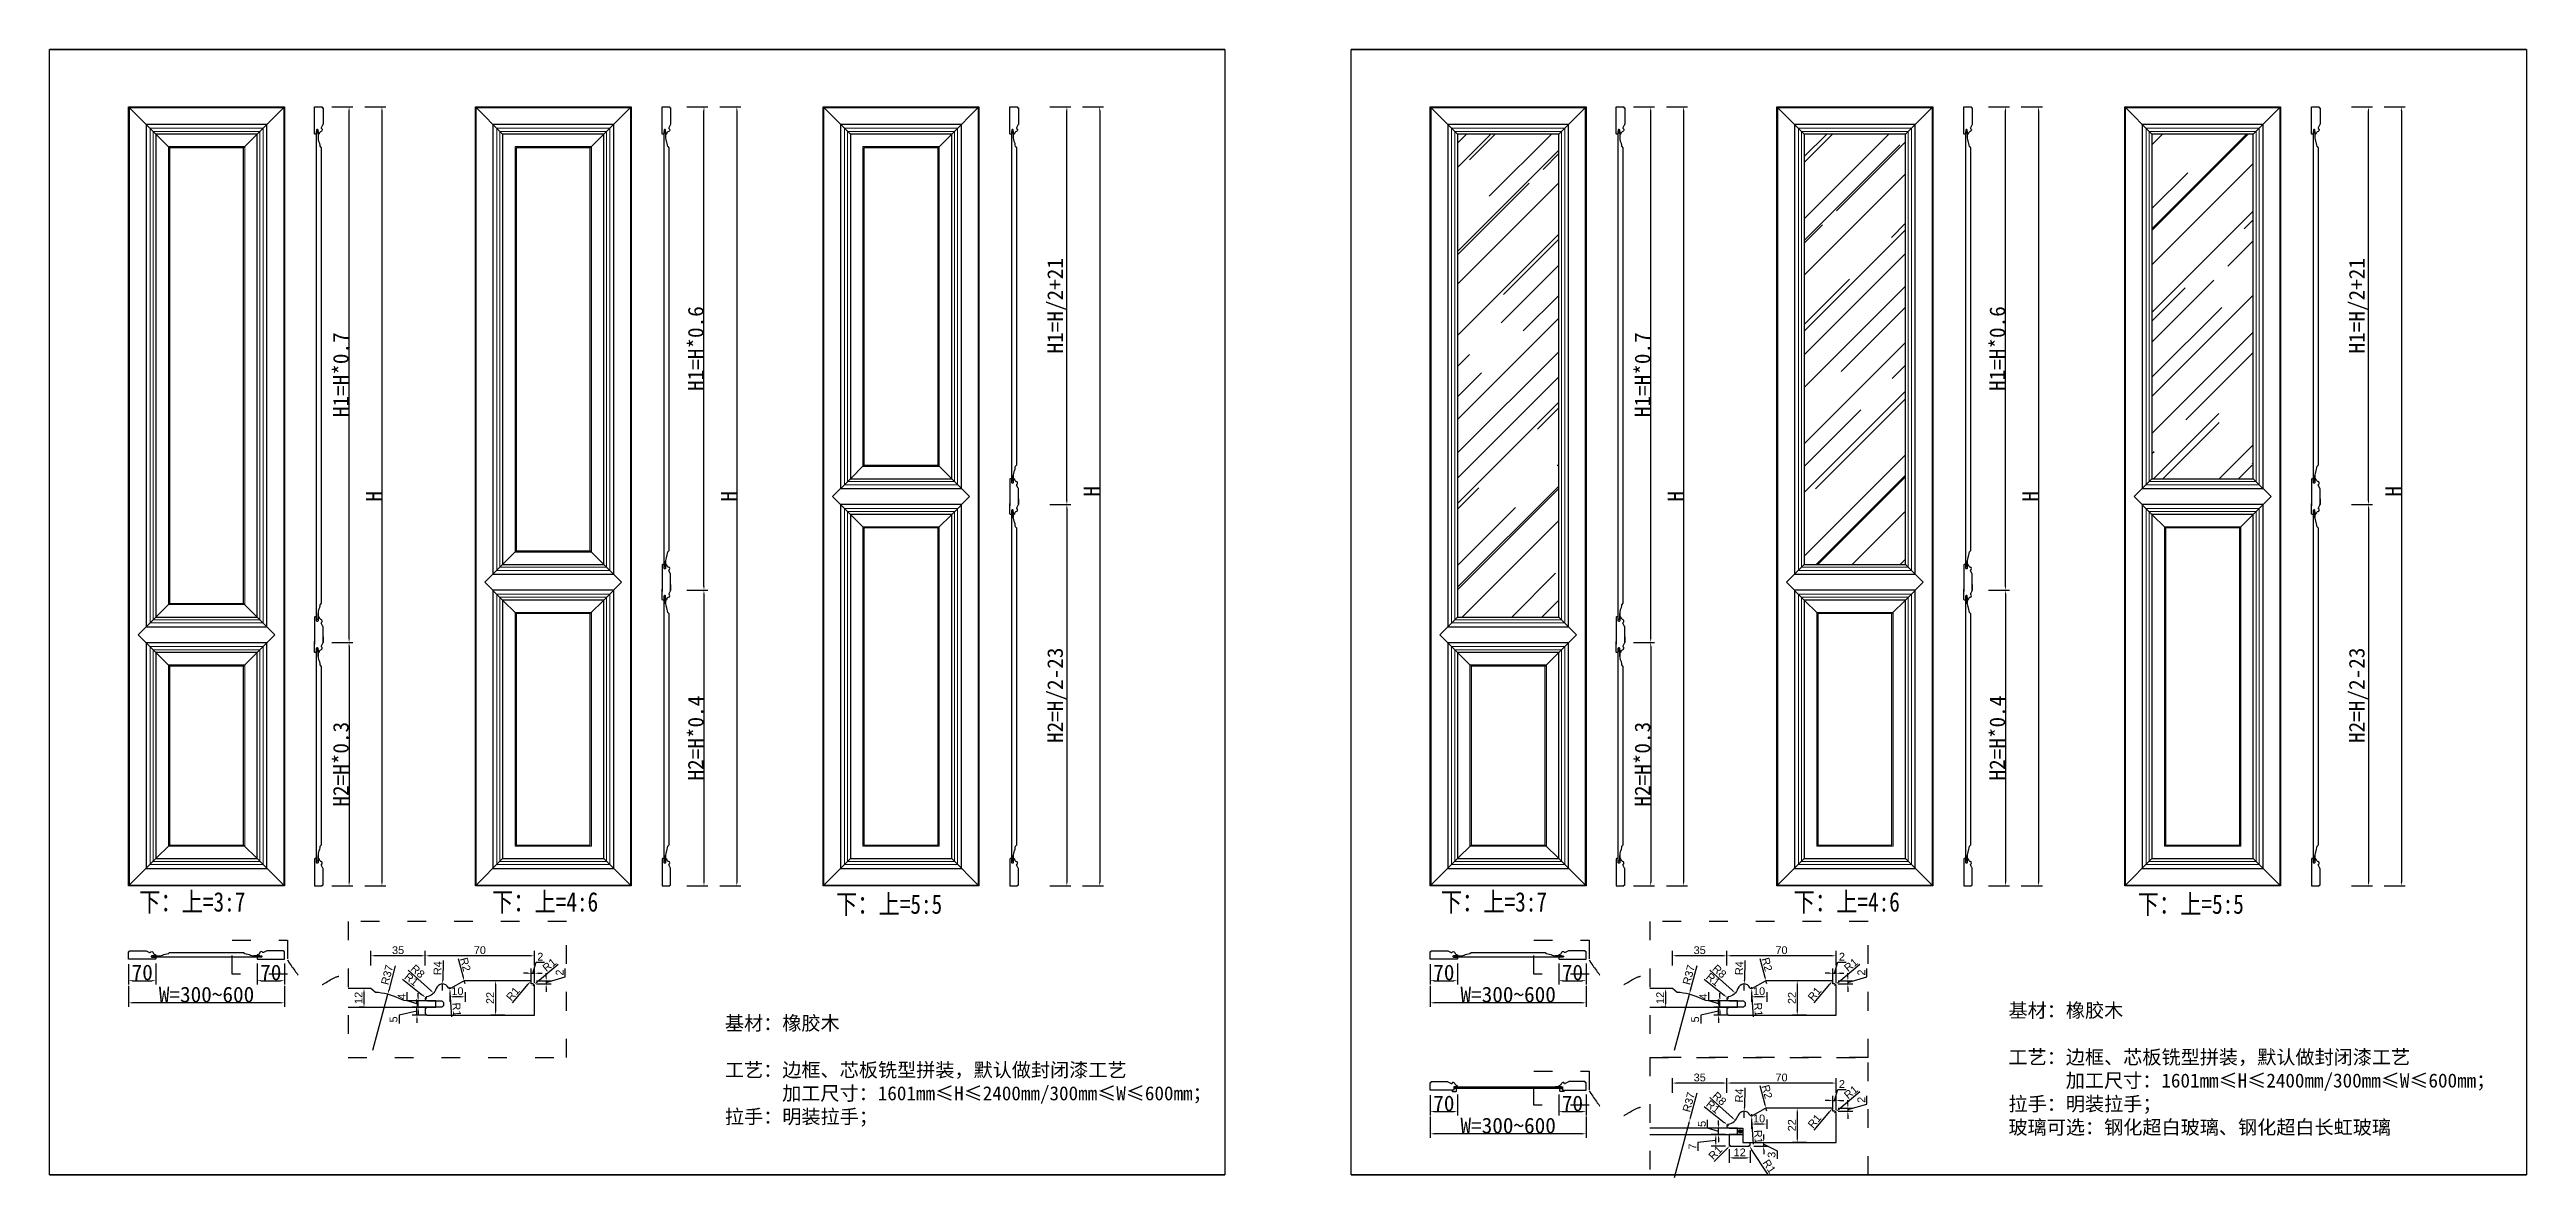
# Model space of a CAD drawing. Header units: inches. Extents: x 49347 to 63816, y 8487 to 15335.
# Drawn here: x 57457 to 63816, y 8487 to 11383 of the extents above; entities that cross this region are included whole.
import ezdxf

# ---------------------------------------------------------------- set-up
doc = ezdxf.new("R2010")
doc.units = ezdxf.units.IN
doc.header["$LTSCALE"] = 4
doc.linetypes.add('100', pattern=[30, 12, -18])
doc.layers.add('主色线', color=29, linetype='Continuous', lineweight=5)
doc.layers.add('粗实线', color=7, linetype='Continuous')
doc.styles.add('KLF-1_宋体', font='SimSun.ttf')
doc.styles.get("Standard").update_dxf_attribs({"font": 'arial.ttf'})
doc.styles.add('ZB_宋体', font='SimSun.ttf')
doc.styles.add('宋体', font='SimSun.ttf', dxfattribs={"width": 0.8})
doc.dimstyles.new('ZB16-1.0+4倍大样', dxfattribs={"dimscale": 10, "dimtxt": 2, "dimasz": 1, "dimexe": 1.25, "dimexo": 0.625, "dimgap": 0.4, "dimtad": 1, "dimdec": 1, "dimlfac": 0.25, "dimtxsty": 'Standard', "dimcen": 2.5, "dimclrd": 144, "dimclre": 144, "dimclrt": 4, "dimadec": 0, "dimazin": 0, "dimtfac": 1, "dimtdec": 1, "dimtmove": 1, "dimatfit": 3, "dimfxlon": 1, "dimarcsym": 0})
doc.dimstyles.new('客来福标注小', dxfattribs={"dimscale": 20, "dimtxt": 2, "dimasz": 0.5, "dimexe": 0.5, "dimexo": 0, "dimgap": 0.05, "dimtad": 1, "dimdec": 0, "dimzin": 0, "dimdsep": 46, "dimtxsty": 'Standard', "dimcen": 0, "dimclrd": 256, "dimclre": 256, "dimclrt": 256, "dimadec": 0, "dimazin": 0, "dimtfac": 1, "dimtdec": 0, "dimtofl": 0, "dimtmove": 1, "dimatfit": 3, "dimfxl": 2.2, "dimfxlon": 1, "dimtolj": 1, "dimtzin": 0, "dimarcsym": 0})
pattern_1 = [(45, (-67475, -20911.18), (129.31569, 344.84184), [2286, -304.8, 762, -152.4]), (45, (-67385.55, -20713.98), (-251.08796, 35.5618), [457.2, -50.292, 914.4, -114.3]), (45, (-67512.71, -20765.7), (488.16672, 632.56924), [1219.2, -213.36, 609.6, -152.4])]

msp = doc.modelspace()

# ---------------------------------------------------------------- texts
at = {"color": 0, "char_height": 50, "width": 365.7402, "attachment_point": 1, "style": '宋体'}
for s, insert in [('下：上=3:7', (57687.48, 9219.85, 0)), ('下：上=4:6', (58593.29, 9219.85, 0)), ('下：上=5:5', (59476.43, 9214.03, 0)), ('下：上=3:7', (61028.97, 9219.85, 0)), ('下：上=4:6', (61934.78, 9219.85, 0)), ('下：上=5:5', (62817.91, 9214.03, 0))]:
    msp.add_mtext(s, dxfattribs=dict(at, insert=insert))
at = {"lineweight": 25, "char_height": 36, "width": 1300.144, "attachment_point": 1, "style": 'ZB_宋体'}
for s, insert in [('基材：橡胶木\\P     \\P工艺：边框、芯板铣型拼装，默认做封闭漆工艺\\P      加工尺寸：1601mm≤H≤2400mm/300mm≤W≤600mm；\\P拉手：明装拉手；', (59191.17, 8901.33, 0)), ('基材：橡胶木\\P     \\P工艺：边框、芯板铣型拼装，默认做封闭漆工艺\\P      加工尺寸：1601mm≤H≤2400mm/300mm≤W≤600mm；\\P拉手：明装拉手；\\P玻璃可选：钢化超白玻璃、钢化超白长虹玻璃', (62486.27, 8934.18, 0))]:
    msp.add_mtext(s, dxfattribs=dict(at, insert=insert))

# ---------------------------------------------------------------- blocks, each defined once
blk = doc.blocks.new('*D269')
at = {"lineweight": -2, "transparency": 16777216}
for p, q in [((59177.7, 11235.7), (59231.7, 11235.7)), ((59221.7, 11225.7), (59221.7, 9245.7)), ((59177.7, 9235.7), (59231.7, 9235.7))]:
    blk.add_line(p, q, dxfattribs=at)
at = {"transparency": 16777216}
for points in [[(59220, 11225.7), (59223.4, 11225.7), (59221.7, 11235.7)], [(59220, 9245.7), (59223.4, 9245.7), (59221.7, 9235.7)]]:
    blk.add_solid(points, dxfattribs=at)
at = {"layer": 'Defpoints', "color": 0, "transparency": 16777216}
for p in [(59111.2, 11235.7), (59111.2, 9235.7), (59221.7, 9235.7)]:
    blk.add_point(p, dxfattribs=at)
at = {"transparency": 16777216, "insert": (59200.7, 10235.7), "char_height": 40, "attachment_point": 5, "rotation": 90, "style": 'ZB_宋体'}
blk.add_mtext('\\A1;H', dxfattribs=at)
blk = doc.blocks.new('*D270')
at = {"lineweight": -2, "transparency": 16777216}
for p, q in [((59093.4, 9994.7), (59147.4, 9994.7)), ((59137.4, 9984.7), (59137.4, 9245.7)), ((59093.4, 9235.7), (59147.4, 9235.7))]:
    blk.add_line(p, q, dxfattribs=at)
at = {"transparency": 16777216}
for points in [[(59135.7, 9984.7), (59139, 9984.7), (59137.4, 9994.7)], [(59135.7, 9245.7), (59139, 9245.7), (59137.4, 9235.7)]]:
    blk.add_solid(points, dxfattribs=at)
at = {"layer": 'Defpoints', "color": 0, "transparency": 16777216}
for p in [(58905.6, 9994.7), (59066.8, 9235.7), (59137.4, 9235.7)]:
    blk.add_point(p, dxfattribs=at)
at = {"transparency": 16777216, "insert": (59116.4, 9615.2), "char_height": 40, "attachment_point": 5, "rotation": 90, "style": 'ZB_宋体'}
blk.add_mtext('\\A1;H2=H*0.4', dxfattribs=at)
blk = doc.blocks.new('*D271')
at = {"lineweight": -2, "transparency": 16777216}
for p, q in [((59093.4, 11235.7), (59147.4, 11235.7)), ((59137.4, 10004.7), (59137.4, 11225.7)), ((59093.4, 9994.7), (59147.4, 9994.7))]:
    blk.add_line(p, q, dxfattribs=at)
at = {"transparency": 16777216}
for points in [[(59135.7, 11225.7), (59139, 11225.7), (59137.4, 11235.7)], [(59135.7, 10004.7), (59139, 10004.7), (59137.4, 9994.7)]]:
    blk.add_solid(points, dxfattribs=at)
at = {"layer": 'Defpoints', "color": 0, "transparency": 16777216}
for p in [(59006.8, 11235.7), (59137.4, 11235.7), (58905.6, 9994.7)]:
    blk.add_point(p, dxfattribs=at)
at = {"transparency": 16777216, "insert": (59116.4, 10615.2), "char_height": 40, "attachment_point": 5, "rotation": 90, "style": 'ZB_宋体'}
blk.add_mtext('\\A1;H1=H*0.6', dxfattribs=at)
blk = doc.blocks.new('*D272')
at = {"lineweight": -2, "transparency": 16777216}
for p, q in [((60109.3, 11235.7), (60163.3, 11235.7)), ((60153.3, 11225.7), (60153.3, 9245.7)), ((60109.3, 9235.7), (60163.3, 9235.7))]:
    blk.add_line(p, q, dxfattribs=at)
at = {"transparency": 16777216}
for points in [[(60151.7, 11225.7), (60155, 11225.7), (60153.3, 11235.7)], [(60151.7, 9245.7), (60155, 9245.7), (60153.3, 9235.7)]]:
    blk.add_solid(points, dxfattribs=at)
at = {"layer": 'Defpoints', "color": 0, "transparency": 16777216}
for p in [(60042.9, 11235.7), (60042.9, 9235.7), (60153.3, 9235.7)]:
    blk.add_point(p, dxfattribs=at)
at = {"transparency": 16777216, "insert": (60132.3, 10248.7), "char_height": 40, "attachment_point": 5, "rotation": 90, "style": 'ZB_宋体'}
blk.add_mtext('\\A1;H', dxfattribs=at)
blk = doc.blocks.new('*D273')
at = {"lineweight": -2, "transparency": 16777216}
for p, q in [((60025, 10214.6), (60079, 10214.6)), ((60069, 10204.6), (60069, 9245.7)), ((60025, 9235.7), (60079, 9235.7))]:
    blk.add_line(p, q, dxfattribs=at)
at = {"transparency": 16777216}
for points in [[(60067.3, 10204.6), (60070.7, 10204.6), (60069, 10214.6)], [(60067.3, 9245.7), (60070.7, 9245.7), (60069, 9235.7)]]:
    blk.add_solid(points, dxfattribs=at)
at = {"layer": 'Defpoints', "color": 0, "transparency": 16777216}
for p in [(59798.3, 10214.6), (59998.5, 9235.7), (60069, 9235.7)]:
    blk.add_point(p, dxfattribs=at)
at = {"transparency": 16777216, "insert": (60043.6, 9725.1), "char_height": 40, "attachment_point": 5, "rotation": 90, "style": 'ZB_宋体'}
blk.add_mtext('\\A1;H2=H/2-23', dxfattribs=at)
blk = doc.blocks.new('*D274')
at = {"lineweight": -2, "transparency": 16777216}
for p, q in [((60025, 11235.7), (60079, 11235.7)), ((60069, 10224.6), (60069, 11225.7)), ((60025, 10214.6), (60079, 10214.6))]:
    blk.add_line(p, q, dxfattribs=at)
at = {"transparency": 16777216}
for points in [[(60067.3, 11225.7), (60070.7, 11225.7), (60069, 11235.7)], [(60067.3, 10224.6), (60070.7, 10224.6), (60069, 10214.6)]]:
    blk.add_solid(points, dxfattribs=at)
at = {"layer": 'Defpoints', "color": 0, "transparency": 16777216}
for p in [(59938.5, 11235.7), (60069, 11235.7), (59798.3, 10214.6)]:
    blk.add_point(p, dxfattribs=at)
at = {"transparency": 16777216, "insert": (60043.6, 10725.1), "char_height": 40, "attachment_point": 5, "rotation": 90, "style": 'ZB_宋体'}
blk.add_mtext('\\A1;H1=H/2+21', dxfattribs=at)
blk = doc.blocks.new('*D275')
at = {"lineweight": -2, "transparency": 16777216}
for p, q in [((58182.4, 9860.6), (58236.4, 9860.6)), ((58226.4, 9850.6), (58226.4, 9245.7)), ((58182.4, 9235.7), (58236.4, 9235.7))]:
    blk.add_line(p, q, dxfattribs=at)
at = {"transparency": 16777216}
for points in [[(58224.7, 9850.6), (58228, 9850.6), (58226.4, 9860.6)], [(58224.7, 9245.7), (58228, 9245.7), (58226.4, 9235.7)]]:
    blk.add_solid(points, dxfattribs=at)
at = {"layer": 'Defpoints', "color": 0, "transparency": 16777216}
for p in [(58159.6, 9860.6), (58155.8, 9235.7), (58226.4, 9235.7)]:
    blk.add_point(p, dxfattribs=at)
at = {"transparency": 16777216, "insert": (58205.4, 9548.1), "char_height": 40, "attachment_point": 5, "rotation": 90, "style": 'ZB_宋体'}
blk.add_mtext('\\A1;H2=H*0.3', dxfattribs=at)
blk = doc.blocks.new('*D276')
at = {"lineweight": -2, "transparency": 16777216}
for p, q in [((58182.4, 11235.7), (58236.4, 11235.7)), ((58226.4, 9870.6), (58226.4, 11225.7)), ((58182.4, 9860.6), (58236.4, 9860.6))]:
    blk.add_line(p, q, dxfattribs=at)
at = {"transparency": 16777216}
for points in [[(58224.7, 11225.7), (58228, 11225.7), (58226.4, 11235.7)], [(58224.7, 9870.6), (58228, 9870.6), (58226.4, 9860.6)]]:
    blk.add_solid(points, dxfattribs=at)
at = {"layer": 'Defpoints', "color": 0, "transparency": 16777216}
for p in [(58095.8, 11235.7), (58226.4, 11235.7), (58159.6, 9860.6)]:
    blk.add_point(p, dxfattribs=at)
at = {"transparency": 16777216, "insert": (58205.4, 10548.1), "char_height": 40, "attachment_point": 5, "rotation": 90, "style": 'ZB_宋体'}
blk.add_mtext('\\A1;H1=H*0.7', dxfattribs=at)
blk = doc.blocks.new('*D277')
at = {"lineweight": -2, "transparency": 16777216}
for p, q in [((58266.7, 11235.7), (58320.7, 11235.7)), ((58310.7, 11225.7), (58310.7, 9245.7)), ((58266.7, 9235.7), (58320.7, 9235.7))]:
    blk.add_line(p, q, dxfattribs=at)
at = {"transparency": 16777216}
for points in [[(58309, 11225.7), (58312.4, 11225.7), (58310.7, 11235.7)], [(58309, 9245.7), (58312.4, 9245.7), (58310.7, 9235.7)]]:
    blk.add_solid(points, dxfattribs=at)
at = {"layer": 'Defpoints', "color": 0, "transparency": 16777216}
for p in [(58200.2, 11235.7), (58200.2, 9235.7), (58310.7, 9235.7)]:
    blk.add_point(p, dxfattribs=at)
at = {"transparency": 16777216, "insert": (58289.7, 10235.7), "char_height": 40, "attachment_point": 5, "rotation": 90, "style": 'ZB_宋体'}
blk.add_mtext('\\A1;H', dxfattribs=at)
blk = doc.blocks.new('*D278')
at = {"lineweight": -2, "transparency": 16777216}
for p, q in [((57660.3, 9034.5), (57660.3, 8982.4)), ((57730.3, 9036.4), (57730.3, 8982.4)), ((57670.3, 8992.4), (57720.3, 8992.4))]:
    blk.add_line(p, q, dxfattribs=at)
at = {"transparency": 16777216}
for points in [[(57670.3, 8994.1), (57670.3, 8990.8), (57660.3, 8992.4)], [(57720.3, 8994.1), (57720.3, 8990.8), (57730.3, 8992.4)]]:
    blk.add_solid(points, dxfattribs=at)
at = {"layer": 'Defpoints', "color": 0, "transparency": 16777216}
for p in [(57660.3, 9034.5), (57730.3, 9037.1), (57730.3, 8992.4)]:
    blk.add_point(p, dxfattribs=at)
at = {"transparency": 16777216, "insert": (57695.3, 9013.4), "char_height": 40, "attachment_point": 5, "style": 'KLF-1_宋体'}
blk.add_mtext('\\A1;70', dxfattribs=at)
blk = doc.blocks.new('*D279')
at = {"lineweight": -2, "transparency": 16777216}
for p, q in [((57990.4, 9036.4), (57990.4, 8982.4)), ((58060.4, 9036.4), (58060.4, 8982.4)), ((58000.4, 8992.4), (58050.4, 8992.4))]:
    blk.add_line(p, q, dxfattribs=at)
at = {"transparency": 16777216}
for points in [[(58000.4, 8994.1), (58000.4, 8990.8), (57990.4, 8992.4)], [(58050.4, 8994.1), (58050.4, 8990.8), (58060.4, 8992.4)]]:
    blk.add_solid(points, dxfattribs=at)
at = {"layer": 'Defpoints', "color": 0, "transparency": 16777216}
for p in [(57990.4, 9037.1), (58060.4, 9039.1), (58060.4, 8992.4)]:
    blk.add_point(p, dxfattribs=at)
at = {"transparency": 16777216, "insert": (58025.4, 9013.4), "char_height": 40, "attachment_point": 5, "style": 'KLF-1_宋体'}
blk.add_mtext('\\A1;70', dxfattribs=at)
blk = doc.blocks.new('*D280')
at = {"lineweight": -2, "transparency": 16777216}
for p, q in [((57660.3, 8979.6), (57660.3, 8925.6)), ((58060.4, 8979.6), (58060.4, 8925.6)), ((58050.4, 8935.6), (57670.3, 8935.6))]:
    blk.add_line(p, q, dxfattribs=at)
at = {"transparency": 16777216}
for points in [[(57670.3, 8937.2), (57670.3, 8933.9), (57660.3, 8935.6)], [(58050.4, 8937.2), (58050.4, 8933.9), (58060.4, 8935.6)]]:
    blk.add_solid(points, dxfattribs=at)
at = {"layer": 'Defpoints', "color": 0, "transparency": 16777216}
for p in [(57660.3, 9030.7), (58060.4, 9030.7), (57660.3, 8935.6)]:
    blk.add_point(p, dxfattribs=at)
at = {"transparency": 16777216, "insert": (57860.4, 8956.6), "char_height": 40, "attachment_point": 5, "style": 'KLF-1_宋体'}
blk.add_mtext('\\A1;W=300~600', dxfattribs=at)
blk = doc.blocks.new('*D281')
at = {"color": 144, "lineweight": -2, "transparency": 16777216}
for p, q in [((58264.7, 8972.2), (58252.2, 8972.2)), ((58264.7, 8924.3), (58252.2, 8924.3)), ((58264.7, 8934.3), (58264.7, 8962.2))]:
    blk.add_line(p, q, dxfattribs=at)
at = {"color": 144, "transparency": 16777216}
for points in [[(58263, 8962.2), (58266.3, 8962.2), (58264.7, 8972.2)], [(58263, 8934.3), (58266.3, 8934.3), (58264.7, 8924.3)]]:
    blk.add_solid(points, dxfattribs=at)
at = {"layer": 'Defpoints', "color": 0, "transparency": 16777216}
for p in [(58264.7, 8972.2), (58269.6, 8972.2), (58269.6, 8924.3)]:
    blk.add_point(p, dxfattribs=at)
at = {"color": 4, "transparency": 16777216, "insert": (58250.6, 8948.3), "char_height": 20, "attachment_point": 5, "rotation": 90}
blk.add_mtext('12', dxfattribs=at)
blk = doc.blocks.new('*D282')
at = {"color": 144, "lineweight": -2, "transparency": 16777216}
for p, q in [((58422.1, 9031.4), (58422.1, 9068.9)), ((58692.1, 9056.4), (58432.1, 9056.4)), ((58702.1, 9031.4), (58702.1, 9068.9))]:
    blk.add_line(p, q, dxfattribs=at)
at = {"color": 144, "transparency": 16777216}
for points in [[(58432.1, 9058), (58432.1, 9054.7), (58422.1, 9056.4)], [(58692.1, 9058), (58692.1, 9054.7), (58702.1, 9056.4)]]:
    blk.add_solid(points, dxfattribs=at)
at = {"layer": 'Defpoints', "color": 0, "transparency": 16777216}
for p in [(58422.1, 9056.4), (58422.1, 8976.6), (58702.1, 8997.7)]:
    blk.add_point(p, dxfattribs=at)
at = {"color": 4, "transparency": 16777216, "insert": (58562.1, 9070.6), "char_height": 20, "attachment_point": 5}
blk.add_mtext('70', dxfattribs=at)
blk = doc.blocks.new('*D283')
at = {"color": 144, "lineweight": -2, "transparency": 16777216}
for p, q in [((58282.1, 9031.4), (58282.1, 9068.9)), ((58412.1, 9056.4), (58292.1, 9056.4)), ((58422.1, 9031.4), (58422.1, 9068.9))]:
    blk.add_line(p, q, dxfattribs=at)
at = {"color": 144, "transparency": 16777216}
for points in [[(58292.1, 9058), (58292.1, 9054.7), (58282.1, 9056.4)], [(58412.1, 9058), (58412.1, 9054.7), (58422.1, 9056.4)]]:
    blk.add_solid(points, dxfattribs=at)
at = {"layer": 'Defpoints', "color": 0, "transparency": 16777216}
for p in [(58282.1, 9056.4), (58282.1, 9002.2), (58422.1, 8976.6)]:
    blk.add_point(p, dxfattribs=at)
at = {"color": 4, "transparency": 16777216, "insert": (58352.1, 9070.6), "char_height": 20, "attachment_point": 5}
blk.add_mtext('35', dxfattribs=at)
blk = doc.blocks.new('*D284')
at = {"color": 144, "lineweight": -2, "transparency": 16777216}
for p, q in [((58626.4, 8992), (58590, 8992)), ((58602.5, 8982), (58602.5, 8914)), ((58626.4, 8904), (58590, 8904))]:
    blk.add_line(p, q, dxfattribs=at)
at = {"color": 144, "transparency": 16777216}
for points in [[(58600.8, 8982), (58604.2, 8982), (58602.5, 8992)], [(58600.8, 8914), (58604.2, 8914), (58602.5, 8904)]]:
    blk.add_solid(points, dxfattribs=at)
at = {"layer": 'Defpoints', "color": 0, "transparency": 16777216}
for p in [(58632.7, 8992), (58602.5, 8904), (58632.7, 8904)]:
    blk.add_point(p, dxfattribs=at)
at = {"color": 4, "transparency": 16777216, "insert": (58588.5, 8948), "char_height": 20, "attachment_point": 5, "rotation": 90}
blk.add_mtext('22', dxfattribs=at)
blk = doc.blocks.new('*D285')
at = {"color": 144, "lineweight": -2, "transparency": 16777216}
for p, q in [((58375.2, 8940.8), (58375.2, 8962.6)), ((58403.7, 8932.3), (58375.2, 8940.8)), ((58404.9, 8940.3), (58391.2, 8940.3)), ((58404.9, 8924.3), (58391.2, 8924.3)), ((58403.7, 8950.3), (58403.7, 8960.3)), ((58403.7, 8924.3), (58403.7, 8940.3)), ((58403.7, 8924.3), (58403.7, 8940.3)), ((58403.7, 8914.3), (58403.7, 8904.3))]:
    blk.add_line(p, q, dxfattribs=at)
at = {"color": 144, "transparency": 16777216}
for points in [[(58402.1, 8950.3), (58405.4, 8950.3), (58403.7, 8940.3)], [(58402.1, 8914.3), (58405.4, 8914.3), (58403.7, 8924.3)]]:
    blk.add_solid(points, dxfattribs=at)
at = {"layer": 'Defpoints', "color": 0, "transparency": 16777216}
for p in [(58403.7, 8940.3), (58411.1, 8940.3), (58411.1, 8924.3)]:
    blk.add_point(p, dxfattribs=at)
at = {"color": 4, "transparency": 16777216, "insert": (58361.2, 8951.7), "char_height": 20, "attachment_point": 5, "rotation": 90}
blk.add_mtext('4', dxfattribs=at)
blk = doc.blocks.new('*D286')
at = {"color": 144, "lineweight": -2, "transparency": 16777216}
for p, q in [((58400.6, 8914.1), (58354.8, 8903.5)), ((58354.8, 8903.5), (58354.8, 8882.3)), ((58425.6, 8924.3), (58388.1, 8924.3)), ((58425.6, 8904), (58388.1, 8904)), ((58400.6, 8934.3), (58400.6, 8944.3)), ((58400.6, 8904), (58400.6, 8924.3)), ((58400.6, 8904), (58400.6, 8924.3)), ((58400.6, 8894), (58400.6, 8884))]:
    blk.add_line(p, q, dxfattribs=at)
at = {"color": 144, "transparency": 16777216}
for points in [[(58399, 8934.3), (58402.3, 8934.3), (58400.6, 8924.3)], [(58399, 8894), (58402.3, 8894), (58400.6, 8904)]]:
    blk.add_solid(points, dxfattribs=at)
at = {"layer": 'Defpoints', "color": 0, "transparency": 16777216}
for p in [(58400.6, 8924.3), (58439.9, 8924.3), (58439.9, 8904)]:
    blk.add_point(p, dxfattribs=at)
at = {"color": 4, "transparency": 16777216, "insert": (58340.6, 8892.9), "char_height": 20, "attachment_point": 5, "rotation": 90}
blk.add_mtext('5', dxfattribs=at)
blk = doc.blocks.new('*D287')
at = {"color": 144, "lineweight": -2, "transparency": 16777216}
for p, q in [((58707.4, 8992), (58744.9, 8992)), ((58707.4, 8984), (58744.9, 8984)), ((58732.4, 9002), (58732.4, 9012)), ((58732.4, 8988), (58781, 9002.6)), ((58732.4, 8992), (58732.4, 8984)), ((58732.4, 8992), (58732.4, 8984)), ((58732.4, 8974), (58732.4, 8964)), ((58781, 9002.6), (58781, 9023.9))]:
    blk.add_line(p, q, dxfattribs=at)
at = {"color": 144, "transparency": 16777216}
for points in [[(58730.7, 9002), (58734.1, 9002), (58732.4, 8992)], [(58730.7, 8974), (58734.1, 8974), (58732.4, 8984)]]:
    blk.add_solid(points, dxfattribs=at)
at = {"layer": 'Defpoints', "color": 0, "transparency": 16777216}
for p in [(58670.2, 8992), (58696.6, 8984), (58732.4, 8984)]:
    blk.add_point(p, dxfattribs=at)
at = {"color": 4, "transparency": 16777216, "insert": (58767, 9013.3), "char_height": 20, "attachment_point": 5, "rotation": 90}
blk.add_mtext('2', dxfattribs=at)
blk = doc.blocks.new('*D288')
at = {"color": 144, "lineweight": -2, "transparency": 16777216}
for p, q in [((58698.1, 9011.5), (58706.6, 9040)), ((58706.6, 9040), (58727.9, 9040)), ((58684.1, 9011.5), (58674.1, 9011.5)), ((58694.1, 8990.3), (58694.1, 9024)), ((58694.1, 9011.5), (58702.1, 9011.5)), ((58694.1, 9011.5), (58702.1, 9011.5)), ((58702.1, 8986.9), (58702.1, 9024)), ((58712.1, 9011.5), (58722.1, 9011.5))]:
    blk.add_line(p, q, dxfattribs=at)
at = {"color": 144, "transparency": 16777216}
for points in [[(58684.1, 9013.1), (58684.1, 9009.8), (58694.1, 9011.5)], [(58712.1, 9013.1), (58712.1, 9009.8), (58702.1, 9011.5)]]:
    blk.add_solid(points, dxfattribs=at)
at = {"layer": 'Defpoints', "color": 0, "transparency": 16777216}
for p in [(58694.1, 8984), (58702.1, 9011.5), (58702.1, 8980.6)]:
    blk.add_point(p, dxfattribs=at)
at = {"color": 4, "transparency": 16777216, "insert": (58717.3, 9054), "char_height": 20, "attachment_point": 5}
blk.add_mtext('2', dxfattribs=at)
blk = doc.blocks.new('*D289')
at = {"color": 144, "lineweight": -2, "transparency": 16777216}
for p, q in [((58467.9, 9044.2), (58466.7, 8994)), ((58466.1, 8967.4), (58466.5, 8984))]:
    blk.add_line(p, q, dxfattribs=at)
at = {"color": 144, "transparency": 16777216}
blk.add_solid([(58465.1, 8994.1), (58468.4, 8994), (58466.5, 8984)], dxfattribs=at)
at = {"layer": 'Defpoints', "color": 0, "transparency": 16777216}
for p in [(58466.1, 8967.4), (58466.5, 8984)]:
    blk.add_point(p, dxfattribs=at)
at = {"color": 4, "transparency": 16777216, "insert": (58453.5, 9024.5), "char_height": 20, "attachment_point": 5, "rotation": 88.604}
blk.add_mtext('R4', dxfattribs=at)
blk = doc.blocks.new('*D290')
at = {"color": 144, "lineweight": -2, "transparency": 16777216}
blk.add_line((58378.3, 9019.4), (58436, 8967.2), dxfattribs=at)
at = {"color": 144, "transparency": 16777216}
blk.add_solid([(58437.1, 8968.4), (58434.9, 8966), (58443.4, 8960.5)], dxfattribs=at)
at = {"layer": 'Defpoints', "color": 0, "transparency": 16777216}
for p in [(58420.3, 8981.5), (58443.4, 8960.5)]:
    blk.add_point(p, dxfattribs=at)
at = {"color": 4, "transparency": 16777216, "insert": (58402.8, 9016.4), "char_height": 20, "attachment_point": 5, "rotation": 317.86617}
blk.add_mtext('R8', dxfattribs=at)
blk = doc.blocks.new('*D291')
at = {"color": 144, "lineweight": -2, "transparency": 16777216}
for p, q in [((58506.1, 9049.7), (58519.4, 9001.4)), ((58524.1, 8984), (58522, 8991.8))]:
    blk.add_line(p, q, dxfattribs=at)
at = {"color": 144, "transparency": 16777216}
blk.add_solid([(58521, 9001.8), (58517.8, 9001), (58522, 8991.8)], dxfattribs=at)
at = {"layer": 'Defpoints', "color": 0, "transparency": 16777216}
for p in [(58522, 8991.8), (58524.1, 8984)]:
    blk.add_point(p, dxfattribs=at)
at = {"color": 4, "transparency": 16777216, "insert": (58525, 9034.1), "char_height": 20, "attachment_point": 5, "rotation": 285.34274}
blk.add_mtext('R2', dxfattribs=at)
blk = doc.blocks.new('*D292')
at = {"color": 144, "lineweight": -2, "transparency": 16777216}
for p, q in [((58763.4, 9033.7), (58708.9, 8988.9)), ((58698.1, 8980), (58701.2, 8982.6))]:
    blk.add_line(p, q, dxfattribs=at)
at = {"color": 144, "transparency": 16777216}
blk.add_solid([(58707.8, 8990.2), (58709.9, 8987.6), (58701.2, 8982.6)], dxfattribs=at)
at = {"layer": 'Defpoints', "color": 0, "transparency": 16777216}
for p in [(58698.1, 8980), (58701.2, 8982.6)]:
    blk.add_point(p, dxfattribs=at)
at = {"color": 4, "transparency": 16777216, "insert": (58740.5, 9033), "char_height": 20, "attachment_point": 5, "rotation": 39.37863}
blk.add_mtext('R1', dxfattribs=at)
blk = doc.blocks.new('*D293')
at = {"color": 144, "lineweight": -2, "transparency": 16777216}
blk.add_line((58645.8, 8935.7), (58686.2, 8983.5), dxfattribs=at)
at = {"color": 144, "transparency": 16777216}
blk.add_solid([(58684.9, 8984.5), (58687.5, 8982.4), (58692.7, 8991.1)], dxfattribs=at)
at = {"layer": 'Defpoints', "color": 0, "transparency": 16777216}
for p in [(58690.1, 8988), (58692.7, 8991.1)]:
    blk.add_point(p, dxfattribs=at)
at = {"color": 4, "transparency": 16777216, "insert": (58646.9, 8958.7), "char_height": 20, "attachment_point": 5, "rotation": 49.81343}
blk.add_mtext('R1', dxfattribs=at)
blk = doc.blocks.new('*D294')
at = {"color": 144, "lineweight": -2, "transparency": 16777216}
for p, q in [((58484.8, 8976), (58485.1, 8972.1)), ((58489.8, 8899.3), (58485.7, 8962.1))]:
    blk.add_line(p, q, dxfattribs=at)
blk.add_arc((58484.8, 8976), 4, 269.99999, 273.68326, dxfattribs=at)
at = {"color": 144, "transparency": 16777216}
blk.add_solid([(58487.4, 8962.2), (58484.1, 8962), (58485.1, 8972.1)], dxfattribs=at)
at = {"layer": 'Defpoints', "color": 0, "transparency": 16777216}
for p in [(58484.8, 8976), (58485.1, 8972.1)]:
    blk.add_point(p, dxfattribs=at)
at = {"color": 4, "transparency": 16777216, "insert": (58502.6, 8918.4), "char_height": 20, "attachment_point": 5, "rotation": 273.68326}
blk.add_mtext('R1', dxfattribs=at)
blk = doc.blocks.new('*D295')
at = {"color": 144, "lineweight": -2, "transparency": 16777216}
for p, q in [((58363.6, 8995.9), (58415.1, 8955.3)), ((58426.1, 8946.7), (58422.9, 8949.2))]:
    blk.add_line(p, q, dxfattribs=at)
at = {"color": 144, "transparency": 16777216}
blk.add_solid([(58416.1, 8956.7), (58414, 8954), (58422.9, 8949.2)], dxfattribs=at)
at = {"layer": 'Defpoints', "color": 0, "transparency": 16777216}
for p in [(58422.9, 8949.2), (58426.1, 8946.7)]:
    blk.add_point(p, dxfattribs=at)
at = {"color": 4, "transparency": 16777216, "insert": (58386.6, 8995.7), "char_height": 20, "attachment_point": 5, "rotation": 321.74104}
blk.add_mtext('R1', dxfattribs=at)
blk = doc.blocks.new('*D296')
at = {"color": 144, "lineweight": -2, "transparency": 16777216}
for p, q in [((58484.8, 8954.7), (58484.8, 8938.5)), ((58514.1, 8951), (58494.8, 8951)), ((58524.1, 8962.7), (58524.1, 8938.5))]:
    blk.add_line(p, q, dxfattribs=at)
at = {"color": 144, "transparency": 16777216}
for points in [[(58494.8, 8952.7), (58494.8, 8949.4), (58484.8, 8951)], [(58514.1, 8952.7), (58514.1, 8949.4), (58524.1, 8951)]]:
    blk.add_solid(points, dxfattribs=at)
at = {"layer": 'Defpoints', "color": 0, "transparency": 16777216}
for p in [(58524.1, 8969), (58484.8, 8961), (58484.8, 8951)]:
    blk.add_point(p, dxfattribs=at)
at = {"color": 4, "transparency": 16777216, "insert": (58504.5, 8965.3), "char_height": 20, "attachment_point": 5}
blk.add_mtext('10', dxfattribs=at)
blk = doc.blocks.new('*D297')
at = {"color": 144, "lineweight": -2, "transparency": 16777216}
for p, q in [((58344.8, 9030.8), (58328.1, 8967.2)), ((58287.7, 8814), (58325.5, 8957.5))]:
    blk.add_line(p, q, dxfattribs=at)
at = {"color": 144, "transparency": 16777216}
blk.add_solid([(58326.5, 8967.6), (58329.7, 8966.7), (58325.5, 8957.5)], dxfattribs=at)
at = {"layer": 'Defpoints', "color": 0, "transparency": 16777216}
for p in [(58325.5, 8957.5), (58287.7, 8814)]:
    blk.add_point(p, dxfattribs=at)
at = {"color": 4, "transparency": 16777216, "insert": (58324, 9007.4), "char_height": 20, "attachment_point": 5, "rotation": 75.23647}
blk.add_mtext('R37', dxfattribs=at)
blk = doc.blocks.new('*D298')
at = {"lineweight": -2, "transparency": 16777216}
for p, q in [((62519.2, 11235.7), (62573.2, 11235.7)), ((62563.2, 11225.7), (62563.2, 9245.7)), ((62519.2, 9235.7), (62573.2, 9235.7))]:
    blk.add_line(p, q, dxfattribs=at)
at = {"transparency": 16777216}
for points in [[(62561.5, 11225.7), (62564.9, 11225.7), (62563.2, 11235.7)], [(62561.5, 9245.7), (62564.9, 9245.7), (62563.2, 9235.7)]]:
    blk.add_solid(points, dxfattribs=at)
at = {"layer": 'Defpoints', "color": 0, "transparency": 16777216}
for p in [(62452.7, 11235.7), (62452.7, 9235.7), (62563.2, 9235.7)]:
    blk.add_point(p, dxfattribs=at)
at = {"transparency": 16777216, "insert": (62542.2, 10235.7), "char_height": 40, "attachment_point": 5, "rotation": 90, "style": 'ZB_宋体'}
blk.add_mtext('\\A1;H', dxfattribs=at)
blk = doc.blocks.new('*D299')
at = {"lineweight": -2, "transparency": 16777216}
for p, q in [((62434.8, 9994.7), (62488.8, 9994.7)), ((62478.8, 9984.7), (62478.8, 9245.7)), ((62434.8, 9235.7), (62488.8, 9235.7))]:
    blk.add_line(p, q, dxfattribs=at)
at = {"transparency": 16777216}
for points in [[(62477.2, 9984.7), (62480.5, 9984.7), (62478.8, 9994.7)], [(62477.2, 9245.7), (62480.5, 9245.7), (62478.8, 9235.7)]]:
    blk.add_solid(points, dxfattribs=at)
at = {"layer": 'Defpoints', "color": 0, "transparency": 16777216}
for p in [(62247.1, 9994.7), (62408.3, 9235.7), (62478.8, 9235.7)]:
    blk.add_point(p, dxfattribs=at)
at = {"transparency": 16777216, "insert": (62457.8, 9615.2), "char_height": 40, "attachment_point": 5, "rotation": 90, "style": 'ZB_宋体'}
blk.add_mtext('\\A1;H2=H*0.4', dxfattribs=at)
blk = doc.blocks.new('*D300')
at = {"lineweight": -2, "transparency": 16777216}
for p, q in [((62434.8, 11235.7), (62488.8, 11235.7)), ((62478.8, 10004.7), (62478.8, 11225.7)), ((62434.8, 9994.7), (62488.8, 9994.7))]:
    blk.add_line(p, q, dxfattribs=at)
at = {"transparency": 16777216}
for points in [[(62477.2, 11225.7), (62480.5, 11225.7), (62478.8, 11235.7)], [(62477.2, 10004.7), (62480.5, 10004.7), (62478.8, 9994.7)]]:
    blk.add_solid(points, dxfattribs=at)
at = {"layer": 'Defpoints', "color": 0, "transparency": 16777216}
for p in [(62348.3, 11235.7), (62478.8, 11235.7), (62247.1, 9994.7)]:
    blk.add_point(p, dxfattribs=at)
at = {"transparency": 16777216, "insert": (62457.8, 10615.2), "char_height": 40, "attachment_point": 5, "rotation": 90, "style": 'ZB_宋体'}
blk.add_mtext('\\A1;H1=H*0.6', dxfattribs=at)
blk = doc.blocks.new('*D301')
at = {"lineweight": -2, "transparency": 16777216}
for p, q in [((63450.8, 11235.7), (63504.8, 11235.7)), ((63494.8, 11225.7), (63494.8, 9245.7)), ((63450.8, 9235.7), (63504.8, 9235.7))]:
    blk.add_line(p, q, dxfattribs=at)
at = {"transparency": 16777216}
for points in [[(63493.2, 11225.7), (63496.5, 11225.7), (63494.8, 11235.7)], [(63493.2, 9245.7), (63496.5, 9245.7), (63494.8, 9235.7)]]:
    blk.add_solid(points, dxfattribs=at)
at = {"layer": 'Defpoints', "color": 0, "transparency": 16777216}
for p in [(63384.3, 11235.7), (63384.3, 9235.7), (63494.8, 9235.7)]:
    blk.add_point(p, dxfattribs=at)
at = {"transparency": 16777216, "insert": (63473.8, 10248.7), "char_height": 40, "attachment_point": 5, "rotation": 90, "style": 'ZB_宋体'}
blk.add_mtext('\\A1;H', dxfattribs=at)
blk = doc.blocks.new('*D302')
at = {"lineweight": -2, "transparency": 16777216}
for p, q in [((63366.5, 10214.6), (63420.5, 10214.6)), ((63410.5, 10204.6), (63410.5, 9245.7)), ((63366.5, 9235.7), (63420.5, 9235.7))]:
    blk.add_line(p, q, dxfattribs=at)
at = {"transparency": 16777216}
for points in [[(63408.8, 10204.6), (63412.1, 10204.6), (63410.5, 10214.6)], [(63408.8, 9245.7), (63412.1, 9245.7), (63410.5, 9235.7)]]:
    blk.add_solid(points, dxfattribs=at)
at = {"layer": 'Defpoints', "color": 0, "transparency": 16777216}
for p in [(63139.8, 10214.6), (63340, 9235.7), (63410.5, 9235.7)]:
    blk.add_point(p, dxfattribs=at)
at = {"transparency": 16777216, "insert": (63385.1, 9725.1), "char_height": 40, "attachment_point": 5, "rotation": 90, "style": 'ZB_宋体'}
blk.add_mtext('\\A1;H2=H/2-23', dxfattribs=at)
blk = doc.blocks.new('*D303')
at = {"lineweight": -2, "transparency": 16777216}
for p, q in [((63366.5, 11235.7), (63420.5, 11235.7)), ((63410.5, 10224.6), (63410.5, 11225.7)), ((63366.5, 10214.6), (63420.5, 10214.6))]:
    blk.add_line(p, q, dxfattribs=at)
at = {"transparency": 16777216}
for points in [[(63408.8, 11225.7), (63412.1, 11225.7), (63410.5, 11235.7)], [(63408.8, 10224.6), (63412.1, 10224.6), (63410.5, 10214.6)]]:
    blk.add_solid(points, dxfattribs=at)
at = {"layer": 'Defpoints', "color": 0, "transparency": 16777216}
for p in [(63280, 11235.7), (63410.5, 11235.7), (63139.8, 10214.6)]:
    blk.add_point(p, dxfattribs=at)
at = {"transparency": 16777216, "insert": (63385.1, 10725.1), "char_height": 40, "attachment_point": 5, "rotation": 90, "style": 'ZB_宋体'}
blk.add_mtext('\\A1;H1=H/2+21', dxfattribs=at)
blk = doc.blocks.new('*D304')
at = {"lineweight": -2, "transparency": 16777216}
for p, q in [((61523.8, 9860.6), (61577.8, 9860.6)), ((61567.8, 9850.6), (61567.8, 9245.7)), ((61523.8, 9235.7), (61577.8, 9235.7))]:
    blk.add_line(p, q, dxfattribs=at)
at = {"transparency": 16777216}
for points in [[(61566.2, 9850.6), (61569.5, 9850.6), (61567.8, 9860.6)], [(61566.2, 9245.7), (61569.5, 9245.7), (61567.8, 9235.7)]]:
    blk.add_solid(points, dxfattribs=at)
at = {"layer": 'Defpoints', "color": 0, "transparency": 16777216}
for p in [(61501.1, 9860.6), (61497.3, 9235.7), (61567.8, 9235.7)]:
    blk.add_point(p, dxfattribs=at)
at = {"transparency": 16777216, "insert": (61546.8, 9548.1), "char_height": 40, "attachment_point": 5, "rotation": 90, "style": 'ZB_宋体'}
blk.add_mtext('\\A1;H2=H*0.3', dxfattribs=at)
blk = doc.blocks.new('*D305')
at = {"lineweight": -2, "transparency": 16777216}
for p, q in [((61523.8, 11235.7), (61577.8, 11235.7)), ((61567.8, 9870.6), (61567.8, 11225.7)), ((61523.8, 9860.6), (61577.8, 9860.6))]:
    blk.add_line(p, q, dxfattribs=at)
at = {"transparency": 16777216}
for points in [[(61566.2, 11225.7), (61569.5, 11225.7), (61567.8, 11235.7)], [(61566.2, 9870.6), (61569.5, 9870.6), (61567.8, 9860.6)]]:
    blk.add_solid(points, dxfattribs=at)
at = {"layer": 'Defpoints', "color": 0, "transparency": 16777216}
for p in [(61437.3, 11235.7), (61567.8, 11235.7), (61501.1, 9860.6)]:
    blk.add_point(p, dxfattribs=at)
at = {"transparency": 16777216, "insert": (61546.8, 10548.1), "char_height": 40, "attachment_point": 5, "rotation": 90, "style": 'ZB_宋体'}
blk.add_mtext('\\A1;H1=H*0.7', dxfattribs=at)
blk = doc.blocks.new('*D306')
at = {"lineweight": -2, "transparency": 16777216}
for p, q in [((61608.2, 11235.7), (61662.2, 11235.7)), ((61652.2, 11225.7), (61652.2, 9245.7)), ((61608.2, 9235.7), (61662.2, 9235.7))]:
    blk.add_line(p, q, dxfattribs=at)
at = {"transparency": 16777216}
for points in [[(61650.5, 11225.7), (61653.9, 11225.7), (61652.2, 11235.7)], [(61650.5, 9245.7), (61653.9, 9245.7), (61652.2, 9235.7)]]:
    blk.add_solid(points, dxfattribs=at)
at = {"layer": 'Defpoints', "color": 0, "transparency": 16777216}
for p in [(61541.7, 11235.7), (61541.7, 9235.7), (61652.2, 9235.7)]:
    blk.add_point(p, dxfattribs=at)
at = {"transparency": 16777216, "insert": (61631.2, 10235.7), "char_height": 40, "attachment_point": 5, "rotation": 90, "style": 'ZB_宋体'}
blk.add_mtext('\\A1;H', dxfattribs=at)
blk = doc.blocks.new('*D307')
at = {"lineweight": -2, "transparency": 16777216}
for p, q in [((61001.8, 9034.5), (61001.8, 8982.4)), ((61071.8, 9036.4), (61071.8, 8982.4)), ((61011.8, 8992.4), (61061.8, 8992.4))]:
    blk.add_line(p, q, dxfattribs=at)
at = {"transparency": 16777216}
for points in [[(61011.8, 8994.1), (61011.8, 8990.8), (61001.8, 8992.4)], [(61061.8, 8994.1), (61061.8, 8990.8), (61071.8, 8992.4)]]:
    blk.add_solid(points, dxfattribs=at)
at = {"layer": 'Defpoints', "color": 0, "transparency": 16777216}
for p in [(61001.8, 9034.5), (61071.8, 9037.1), (61071.8, 8992.4)]:
    blk.add_point(p, dxfattribs=at)
at = {"transparency": 16777216, "insert": (61036.8, 9013.4), "char_height": 40, "attachment_point": 5, "style": 'KLF-1_宋体'}
blk.add_mtext('\\A1;70', dxfattribs=at)
blk = doc.blocks.new('*D308')
at = {"lineweight": -2, "transparency": 16777216}
for p, q in [((61331.9, 9036.4), (61331.9, 8982.4)), ((61401.9, 9036.4), (61401.9, 8982.4)), ((61341.9, 8992.4), (61391.9, 8992.4))]:
    blk.add_line(p, q, dxfattribs=at)
at = {"transparency": 16777216}
for points in [[(61341.9, 8994.1), (61341.9, 8990.8), (61331.9, 8992.4)], [(61391.9, 8994.1), (61391.9, 8990.8), (61401.9, 8992.4)]]:
    blk.add_solid(points, dxfattribs=at)
at = {"layer": 'Defpoints', "color": 0, "transparency": 16777216}
for p in [(61331.9, 9037.1), (61401.9, 9039.1), (61401.9, 8992.4)]:
    blk.add_point(p, dxfattribs=at)
at = {"transparency": 16777216, "insert": (61366.9, 9013.4), "char_height": 40, "attachment_point": 5, "style": 'KLF-1_宋体'}
blk.add_mtext('\\A1;70', dxfattribs=at)
blk = doc.blocks.new('*D309')
at = {"lineweight": -2, "transparency": 16777216}
for p, q in [((61001.8, 8979.6), (61001.8, 8925.6)), ((61401.9, 8979.6), (61401.9, 8925.6)), ((61391.9, 8935.6), (61011.8, 8935.6))]:
    blk.add_line(p, q, dxfattribs=at)
at = {"transparency": 16777216}
for points in [[(61011.8, 8937.2), (61011.8, 8933.9), (61001.8, 8935.6)], [(61391.9, 8937.2), (61391.9, 8933.9), (61401.9, 8935.6)]]:
    blk.add_solid(points, dxfattribs=at)
at = {"layer": 'Defpoints', "color": 0, "transparency": 16777216}
for p in [(61001.8, 9030.7), (61401.9, 9030.7), (61001.8, 8935.6)]:
    blk.add_point(p, dxfattribs=at)
at = {"transparency": 16777216, "insert": (61201.9, 8956.6), "char_height": 40, "attachment_point": 5, "style": 'KLF-1_宋体'}
blk.add_mtext('\\A1;W=300~600', dxfattribs=at)
blk = doc.blocks.new('*D310')
at = {"color": 144, "lineweight": -2, "transparency": 16777216}
for p, q in [((61606.2, 8972.2), (61593.7, 8972.2)), ((61606.2, 8924.3), (61593.7, 8924.3)), ((61606.2, 8934.3), (61606.2, 8962.2))]:
    blk.add_line(p, q, dxfattribs=at)
at = {"color": 144, "transparency": 16777216}
for points in [[(61604.5, 8962.2), (61607.8, 8962.2), (61606.2, 8972.2)], [(61604.5, 8934.3), (61607.8, 8934.3), (61606.2, 8924.3)]]:
    blk.add_solid(points, dxfattribs=at)
at = {"layer": 'Defpoints', "color": 0, "transparency": 16777216}
for p in [(61606.2, 8972.2), (61611.1, 8972.2), (61611.1, 8924.3)]:
    blk.add_point(p, dxfattribs=at)
at = {"color": 4, "transparency": 16777216, "insert": (61592.1, 8948.3), "char_height": 20, "attachment_point": 5, "rotation": 90}
blk.add_mtext('12', dxfattribs=at)
blk = doc.blocks.new('*D311')
at = {"color": 144, "lineweight": -2, "transparency": 16777216}
for p, q in [((61763.6, 9031.4), (61763.6, 9068.9)), ((62033.6, 9056.4), (61773.6, 9056.4)), ((62043.6, 9031.4), (62043.6, 9068.9))]:
    blk.add_line(p, q, dxfattribs=at)
at = {"color": 144, "transparency": 16777216}
for points in [[(61773.6, 9058), (61773.6, 9054.7), (61763.6, 9056.4)], [(62033.6, 9058), (62033.6, 9054.7), (62043.6, 9056.4)]]:
    blk.add_solid(points, dxfattribs=at)
at = {"layer": 'Defpoints', "color": 0, "transparency": 16777216}
for p in [(61763.6, 9056.4), (61763.6, 8976.6), (62043.6, 8997.7)]:
    blk.add_point(p, dxfattribs=at)
at = {"color": 4, "transparency": 16777216, "insert": (61903.6, 9070.6), "char_height": 20, "attachment_point": 5}
blk.add_mtext('70', dxfattribs=at)
blk = doc.blocks.new('*D312')
at = {"color": 144, "lineweight": -2, "transparency": 16777216}
for p, q in [((61623.6, 9031.4), (61623.6, 9068.9)), ((61753.6, 9056.4), (61633.6, 9056.4)), ((61763.6, 9031.4), (61763.6, 9068.9))]:
    blk.add_line(p, q, dxfattribs=at)
at = {"color": 144, "transparency": 16777216}
for points in [[(61633.6, 9058), (61633.6, 9054.7), (61623.6, 9056.4)], [(61753.6, 9058), (61753.6, 9054.7), (61763.6, 9056.4)]]:
    blk.add_solid(points, dxfattribs=at)
at = {"layer": 'Defpoints', "color": 0, "transparency": 16777216}
for p in [(61623.6, 9056.4), (61623.6, 9002.2), (61763.6, 8976.6)]:
    blk.add_point(p, dxfattribs=at)
at = {"color": 4, "transparency": 16777216, "insert": (61693.6, 9070.6), "char_height": 20, "attachment_point": 5}
blk.add_mtext('35', dxfattribs=at)
blk = doc.blocks.new('*D313')
at = {"color": 144, "lineweight": -2, "transparency": 16777216}
for p, q in [((61967.9, 8992), (61931.5, 8992)), ((61944, 8982), (61944, 8914)), ((61967.9, 8904), (61931.5, 8904))]:
    blk.add_line(p, q, dxfattribs=at)
at = {"color": 144, "transparency": 16777216}
for points in [[(61942.3, 8982), (61945.7, 8982), (61944, 8992)], [(61942.3, 8914), (61945.7, 8914), (61944, 8904)]]:
    blk.add_solid(points, dxfattribs=at)
at = {"layer": 'Defpoints', "color": 0, "transparency": 16777216}
for p in [(61974.2, 8992), (61944, 8904), (61974.2, 8904)]:
    blk.add_point(p, dxfattribs=at)
at = {"color": 4, "transparency": 16777216, "insert": (61930, 8948), "char_height": 20, "attachment_point": 5, "rotation": 90}
blk.add_mtext('22', dxfattribs=at)
blk = doc.blocks.new('*D314')
at = {"color": 144, "lineweight": -2, "transparency": 16777216}
for p, q in [((61716.7, 8940.8), (61716.7, 8962.6)), ((61745.2, 8932.3), (61716.7, 8940.8)), ((61746.4, 8940.3), (61732.7, 8940.3)), ((61746.4, 8924.3), (61732.7, 8924.3)), ((61745.2, 8950.3), (61745.2, 8960.3)), ((61745.2, 8924.3), (61745.2, 8940.3)), ((61745.2, 8924.3), (61745.2, 8940.3)), ((61745.2, 8914.3), (61745.2, 8904.3))]:
    blk.add_line(p, q, dxfattribs=at)
at = {"color": 144, "transparency": 16777216}
for points in [[(61743.6, 8950.3), (61746.9, 8950.3), (61745.2, 8940.3)], [(61743.6, 8914.3), (61746.9, 8914.3), (61745.2, 8924.3)]]:
    blk.add_solid(points, dxfattribs=at)
at = {"layer": 'Defpoints', "color": 0, "transparency": 16777216}
for p in [(61745.2, 8940.3), (61752.6, 8940.3), (61752.6, 8924.3)]:
    blk.add_point(p, dxfattribs=at)
at = {"color": 4, "transparency": 16777216, "insert": (61702.7, 8951.7), "char_height": 20, "attachment_point": 5, "rotation": 90}
blk.add_mtext('4', dxfattribs=at)
blk = doc.blocks.new('*D315')
at = {"color": 144, "lineweight": -2, "transparency": 16777216}
for p, q in [((61742.1, 8914.1), (61696.3, 8903.5)), ((61696.3, 8903.5), (61696.3, 8882.3)), ((61767.1, 8924.3), (61729.6, 8924.3)), ((61767.1, 8904), (61729.6, 8904)), ((61742.1, 8934.3), (61742.1, 8944.3)), ((61742.1, 8904), (61742.1, 8924.3)), ((61742.1, 8904), (61742.1, 8924.3)), ((61742.1, 8894), (61742.1, 8884))]:
    blk.add_line(p, q, dxfattribs=at)
at = {"color": 144, "transparency": 16777216}
for points in [[(61740.4, 8934.3), (61743.8, 8934.3), (61742.1, 8924.3)], [(61740.4, 8894), (61743.8, 8894), (61742.1, 8904)]]:
    blk.add_solid(points, dxfattribs=at)
at = {"layer": 'Defpoints', "color": 0, "transparency": 16777216}
for p in [(61742.1, 8924.3), (61781.4, 8924.3), (61781.4, 8904)]:
    blk.add_point(p, dxfattribs=at)
at = {"color": 4, "transparency": 16777216, "insert": (61682.1, 8892.9), "char_height": 20, "attachment_point": 5, "rotation": 90}
blk.add_mtext('5', dxfattribs=at)
blk = doc.blocks.new('*D316')
at = {"color": 144, "lineweight": -2, "transparency": 16777216}
for p, q in [((62048.9, 8992), (62086.4, 8992)), ((62048.9, 8984), (62086.4, 8984)), ((62073.9, 9002), (62073.9, 9012)), ((62073.9, 8988), (62122.5, 9002.6)), ((62073.9, 8992), (62073.9, 8984)), ((62073.9, 8992), (62073.9, 8984)), ((62073.9, 8974), (62073.9, 8964)), ((62122.5, 9002.6), (62122.5, 9023.9))]:
    blk.add_line(p, q, dxfattribs=at)
at = {"color": 144, "transparency": 16777216}
for points in [[(62072.2, 9002), (62075.6, 9002), (62073.9, 8992)], [(62072.2, 8974), (62075.6, 8974), (62073.9, 8984)]]:
    blk.add_solid(points, dxfattribs=at)
at = {"layer": 'Defpoints', "color": 0, "transparency": 16777216}
for p in [(62011.7, 8992), (62038.1, 8984), (62073.9, 8984)]:
    blk.add_point(p, dxfattribs=at)
at = {"color": 4, "transparency": 16777216, "insert": (62108.5, 9013.3), "char_height": 20, "attachment_point": 5, "rotation": 90}
blk.add_mtext('2', dxfattribs=at)
blk = doc.blocks.new('*D317')
at = {"color": 144, "lineweight": -2, "transparency": 16777216}
for p, q in [((62039.6, 9011.5), (62048.1, 9040)), ((62048.1, 9040), (62069.4, 9040)), ((62025.6, 9011.5), (62015.6, 9011.5)), ((62035.6, 8990.3), (62035.6, 9024)), ((62035.6, 9011.5), (62043.6, 9011.5)), ((62035.6, 9011.5), (62043.6, 9011.5)), ((62043.6, 8986.9), (62043.6, 9024)), ((62053.6, 9011.5), (62063.6, 9011.5))]:
    blk.add_line(p, q, dxfattribs=at)
at = {"color": 144, "transparency": 16777216}
for points in [[(62025.6, 9013.1), (62025.6, 9009.8), (62035.6, 9011.5)], [(62053.6, 9013.1), (62053.6, 9009.8), (62043.6, 9011.5)]]:
    blk.add_solid(points, dxfattribs=at)
at = {"layer": 'Defpoints', "color": 0, "transparency": 16777216}
for p in [(62035.6, 8984), (62043.6, 9011.5), (62043.6, 8980.6)]:
    blk.add_point(p, dxfattribs=at)
at = {"color": 4, "transparency": 16777216, "insert": (62058.7, 9054), "char_height": 20, "attachment_point": 5}
blk.add_mtext('2', dxfattribs=at)
blk = doc.blocks.new('*D318')
at = {"color": 144, "lineweight": -2, "transparency": 16777216}
for p, q in [((61809.4, 9044.2), (61808.2, 8994)), ((61807.6, 8967.4), (61808, 8984))]:
    blk.add_line(p, q, dxfattribs=at)
at = {"color": 144, "transparency": 16777216}
blk.add_solid([(61806.5, 8994.1), (61809.9, 8994), (61808, 8984)], dxfattribs=at)
at = {"layer": 'Defpoints', "color": 0, "transparency": 16777216}
for p in [(61807.6, 8967.4), (61808, 8984)]:
    blk.add_point(p, dxfattribs=at)
at = {"color": 4, "transparency": 16777216, "insert": (61794.9, 9024.5), "char_height": 20, "attachment_point": 5, "rotation": 88.604}
blk.add_mtext('R4', dxfattribs=at)
blk = doc.blocks.new('*D319')
at = {"color": 144, "lineweight": -2, "transparency": 16777216}
blk.add_line((61719.8, 9019.4), (61777.5, 8967.2), dxfattribs=at)
at = {"color": 144, "transparency": 16777216}
blk.add_solid([(61778.6, 8968.4), (61776.4, 8966), (61784.9, 8960.5)], dxfattribs=at)
at = {"layer": 'Defpoints', "color": 0, "transparency": 16777216}
for p in [(61761.7, 8981.5), (61784.9, 8960.5)]:
    blk.add_point(p, dxfattribs=at)
at = {"color": 4, "transparency": 16777216, "insert": (61744.3, 9016.4), "char_height": 20, "attachment_point": 5, "rotation": 317.86617}
blk.add_mtext('R8', dxfattribs=at)
blk = doc.blocks.new('*D320')
at = {"color": 144, "lineweight": -2, "transparency": 16777216}
for p, q in [((61847.6, 9049.7), (61860.9, 9001.4)), ((61865.6, 8984), (61863.5, 8991.8))]:
    blk.add_line(p, q, dxfattribs=at)
at = {"color": 144, "transparency": 16777216}
blk.add_solid([(61862.5, 9001.8), (61859.3, 9001), (61863.5, 8991.8)], dxfattribs=at)
at = {"layer": 'Defpoints', "color": 0, "transparency": 16777216}
for p in [(61863.5, 8991.8), (61865.6, 8984)]:
    blk.add_point(p, dxfattribs=at)
at = {"color": 4, "transparency": 16777216, "insert": (61866.5, 9034.1), "char_height": 20, "attachment_point": 5, "rotation": 285.34274}
blk.add_mtext('R2', dxfattribs=at)
blk = doc.blocks.new('*D321')
at = {"color": 144, "lineweight": -2, "transparency": 16777216}
for p, q in [((62104.9, 9033.7), (62050.4, 8988.9)), ((62039.6, 8980), (62042.6, 8982.6))]:
    blk.add_line(p, q, dxfattribs=at)
at = {"color": 144, "transparency": 16777216}
blk.add_solid([(62049.3, 8990.2), (62051.4, 8987.6), (62042.6, 8982.6)], dxfattribs=at)
at = {"layer": 'Defpoints', "color": 0, "transparency": 16777216}
for p in [(62039.6, 8980), (62042.6, 8982.6)]:
    blk.add_point(p, dxfattribs=at)
at = {"color": 4, "transparency": 16777216, "insert": (62081.9, 9033), "char_height": 20, "attachment_point": 5, "rotation": 39.37863}
blk.add_mtext('R1', dxfattribs=at)
blk = doc.blocks.new('*D322')
at = {"color": 144, "lineweight": -2, "transparency": 16777216}
blk.add_line((61987.3, 8935.7), (62027.7, 8983.5), dxfattribs=at)
at = {"color": 144, "transparency": 16777216}
blk.add_solid([(62026.4, 8984.5), (62029, 8982.4), (62034.1, 8991.1)], dxfattribs=at)
at = {"layer": 'Defpoints', "color": 0, "transparency": 16777216}
for p in [(62031.6, 8988), (62034.1, 8991.1)]:
    blk.add_point(p, dxfattribs=at)
at = {"color": 4, "transparency": 16777216, "insert": (61988.3, 8958.7), "char_height": 20, "attachment_point": 5, "rotation": 49.81343}
blk.add_mtext('R1', dxfattribs=at)
blk = doc.blocks.new('*D323')
at = {"color": 144, "lineweight": -2, "transparency": 16777216}
for p, q in [((61826.3, 8976), (61826.6, 8972.1)), ((61831.3, 8899.3), (61827.2, 8962.1))]:
    blk.add_line(p, q, dxfattribs=at)
blk.add_arc((61826.3, 8976), 4, 269.99999, 273.68326, dxfattribs=at)
at = {"color": 144, "transparency": 16777216}
blk.add_solid([(61828.9, 8962.2), (61825.6, 8962), (61826.6, 8972.1)], dxfattribs=at)
at = {"layer": 'Defpoints', "color": 0, "transparency": 16777216}
for p in [(61826.3, 8976), (61826.6, 8972.1)]:
    blk.add_point(p, dxfattribs=at)
at = {"color": 4, "transparency": 16777216, "insert": (61844.1, 8918.4), "char_height": 20, "attachment_point": 5, "rotation": 273.68326}
blk.add_mtext('R1', dxfattribs=at)
blk = doc.blocks.new('*D324')
at = {"color": 144, "lineweight": -2, "transparency": 16777216}
for p, q in [((61705.1, 8995.9), (61756.6, 8955.3)), ((61767.6, 8946.7), (61764.4, 8949.2))]:
    blk.add_line(p, q, dxfattribs=at)
at = {"color": 144, "transparency": 16777216}
blk.add_solid([(61757.6, 8956.7), (61755.5, 8954), (61764.4, 8949.2)], dxfattribs=at)
at = {"layer": 'Defpoints', "color": 0, "transparency": 16777216}
for p in [(61764.4, 8949.2), (61767.6, 8946.7)]:
    blk.add_point(p, dxfattribs=at)
at = {"color": 4, "transparency": 16777216, "insert": (61728.1, 8995.7), "char_height": 20, "attachment_point": 5, "rotation": 321.74104}
blk.add_mtext('R1', dxfattribs=at)
blk = doc.blocks.new('*D325')
at = {"color": 144, "lineweight": -2, "transparency": 16777216}
for p, q in [((61826.3, 8954.7), (61826.3, 8938.5)), ((61855.6, 8951), (61836.3, 8951)), ((61865.6, 8962.7), (61865.6, 8938.5))]:
    blk.add_line(p, q, dxfattribs=at)
at = {"color": 144, "transparency": 16777216}
for points in [[(61836.3, 8952.7), (61836.3, 8949.4), (61826.3, 8951)], [(61855.6, 8952.7), (61855.6, 8949.4), (61865.6, 8951)]]:
    blk.add_solid(points, dxfattribs=at)
at = {"layer": 'Defpoints', "color": 0, "transparency": 16777216}
for p in [(61865.6, 8969), (61826.3, 8961), (61826.3, 8951)]:
    blk.add_point(p, dxfattribs=at)
at = {"color": 4, "transparency": 16777216, "insert": (61846, 8965.3), "char_height": 20, "attachment_point": 5}
blk.add_mtext('10', dxfattribs=at)
blk = doc.blocks.new('*D326')
at = {"color": 144, "lineweight": -2, "transparency": 16777216}
for p, q in [((61686.3, 9030.8), (61669.5, 8967.2)), ((61629.2, 8814), (61667, 8957.5))]:
    blk.add_line(p, q, dxfattribs=at)
at = {"color": 144, "transparency": 16777216}
blk.add_solid([(61667.9, 8967.6), (61671.2, 8966.7), (61667, 8957.5)], dxfattribs=at)
at = {"layer": 'Defpoints', "color": 0, "transparency": 16777216}
for p in [(61667, 8957.5), (61629.2, 8814)]:
    blk.add_point(p, dxfattribs=at)
at = {"color": 4, "transparency": 16777216, "insert": (61665.5, 9007.4), "char_height": 20, "attachment_point": 5, "rotation": 75.23647}
blk.add_mtext('R37', dxfattribs=at)
blk = doc.blocks.new('*D327')
at = {"lineweight": -2, "transparency": 16777216}
for p, q in [((61001.8, 8698.3), (61001.8, 8646.2)), ((61011.8, 8656.2), (61061.8, 8656.2)), ((61071.8, 8700.2), (61071.8, 8646.2))]:
    blk.add_line(p, q, dxfattribs=at)
at = {"transparency": 16777216}
for points in [[(61011.8, 8657.9), (61011.8, 8654.6), (61001.8, 8656.2)], [(61061.8, 8657.9), (61061.8, 8654.6), (61071.8, 8656.2)]]:
    blk.add_solid(points, dxfattribs=at)
at = {"layer": 'Defpoints', "color": 0, "transparency": 16777216}
for p in [(61001.8, 8698.3), (61071.8, 8700.8), (61071.8, 8656.2)]:
    blk.add_point(p, dxfattribs=at)
at = {"transparency": 16777216, "insert": (61036.8, 8677.2), "char_height": 40, "attachment_point": 5, "style": 'KLF-1_宋体'}
blk.add_mtext('\\A1;70', dxfattribs=at)
blk = doc.blocks.new('*D328')
at = {"lineweight": -2, "transparency": 16777216}
for p, q in [((61331.9, 8700.2), (61331.9, 8646.2)), ((61341.9, 8656.2), (61391.9, 8656.2)), ((61401.9, 8700.2), (61401.9, 8646.2))]:
    blk.add_line(p, q, dxfattribs=at)
at = {"transparency": 16777216}
for points in [[(61341.9, 8657.9), (61341.9, 8654.6), (61331.9, 8656.2)], [(61391.9, 8657.9), (61391.9, 8654.6), (61401.9, 8656.2)]]:
    blk.add_solid(points, dxfattribs=at)
at = {"layer": 'Defpoints', "color": 0, "transparency": 16777216}
for p in [(61331.9, 8700.8), (61401.9, 8702.9), (61401.9, 8656.2)]:
    blk.add_point(p, dxfattribs=at)
at = {"transparency": 16777216, "insert": (61366.9, 8677.2), "char_height": 40, "attachment_point": 5, "style": 'KLF-1_宋体'}
blk.add_mtext('\\A1;70', dxfattribs=at)
blk = doc.blocks.new('*D329')
at = {"lineweight": -2, "transparency": 16777216}
for p, q in [((61001.8, 8643.3), (61001.8, 8589.3)), ((61391.9, 8599.3), (61011.8, 8599.3)), ((61401.9, 8643.3), (61401.9, 8589.3))]:
    blk.add_line(p, q, dxfattribs=at)
at = {"transparency": 16777216}
for points in [[(61011.8, 8601), (61011.8, 8597.7), (61001.8, 8599.3)], [(61391.9, 8601), (61391.9, 8597.7), (61401.9, 8599.3)]]:
    blk.add_solid(points, dxfattribs=at)
at = {"layer": 'Defpoints', "color": 0, "transparency": 16777216}
for p in [(61001.8, 8694.5), (61401.9, 8694.5), (61001.8, 8599.3)]:
    blk.add_point(p, dxfattribs=at)
at = {"transparency": 16777216, "insert": (61201.9, 8620.3), "char_height": 40, "attachment_point": 5, "style": 'KLF-1_宋体'}
blk.add_mtext('\\A1;W=300~600', dxfattribs=at)
blk = doc.blocks.new('*D330')
at = {"color": 144, "lineweight": -2, "transparency": 16777216}
for p, q in [((61763.6, 8704.6), (61763.6, 8742.1)), ((62033.6, 8729.6), (61773.6, 8729.6)), ((62043.6, 8704.6), (62043.6, 8742.1))]:
    blk.add_line(p, q, dxfattribs=at)
at = {"color": 144, "transparency": 16777216}
for points in [[(61773.6, 8731.2), (61773.6, 8727.9), (61763.6, 8729.6)], [(62033.6, 8731.2), (62033.6, 8727.9), (62043.6, 8729.6)]]:
    blk.add_solid(points, dxfattribs=at)
at = {"layer": 'Defpoints', "color": 0, "transparency": 16777216}
for p in [(61763.6, 8729.6), (61763.6, 8649.8), (62043.6, 8670.9)]:
    blk.add_point(p, dxfattribs=at)
at = {"color": 4, "transparency": 16777216, "insert": (61903.6, 8743.8), "char_height": 20, "attachment_point": 5}
blk.add_mtext('70', dxfattribs=at)
blk = doc.blocks.new('*D331')
at = {"color": 144, "lineweight": -2, "transparency": 16777216}
for p, q in [((61623.6, 8704.6), (61623.6, 8742.1)), ((61753.6, 8729.6), (61633.6, 8729.6)), ((61763.6, 8704.6), (61763.6, 8742.1))]:
    blk.add_line(p, q, dxfattribs=at)
at = {"color": 144, "transparency": 16777216}
for points in [[(61633.6, 8731.2), (61633.6, 8727.9), (61623.6, 8729.6)], [(61753.6, 8731.2), (61753.6, 8727.9), (61763.6, 8729.6)]]:
    blk.add_solid(points, dxfattribs=at)
at = {"layer": 'Defpoints', "color": 0, "transparency": 16777216}
for p in [(61623.6, 8729.6), (61623.6, 8675.4), (61763.6, 8649.8)]:
    blk.add_point(p, dxfattribs=at)
at = {"color": 4, "transparency": 16777216, "insert": (61693.6, 8743.8), "char_height": 20, "attachment_point": 5}
blk.add_mtext('35', dxfattribs=at)
blk = doc.blocks.new('*D332')
at = {"color": 144, "lineweight": -2, "transparency": 16777216}
for p, q in [((61967.9, 8665.3), (61931.5, 8665.3)), ((61944, 8655.3), (61944, 8587.3)), ((61967.9, 8577.3), (61931.5, 8577.3))]:
    blk.add_line(p, q, dxfattribs=at)
at = {"color": 144, "transparency": 16777216}
for points in [[(61942.3, 8655.3), (61945.7, 8655.3), (61944, 8665.3)], [(61942.3, 8587.3), (61945.7, 8587.3), (61944, 8577.3)]]:
    blk.add_solid(points, dxfattribs=at)
at = {"layer": 'Defpoints', "color": 0, "transparency": 16777216}
for p in [(61974.2, 8665.3), (61944, 8577.3), (61974.2, 8577.3)]:
    blk.add_point(p, dxfattribs=at)
at = {"color": 4, "transparency": 16777216, "insert": (61930, 8621.3), "char_height": 20, "attachment_point": 5, "rotation": 90}
blk.add_mtext('22', dxfattribs=at)
blk = doc.blocks.new('*D333')
at = {"color": 144, "lineweight": -2, "transparency": 16777216}
for p, q in [((61713.4, 8614.1), (61713.4, 8635.3)), ((61742.1, 8605.5), (61713.4, 8614.1)), ((61743.2, 8613.5), (61729.6, 8613.5)), ((61743.2, 8597.5), (61729.6, 8597.5)), ((61742.1, 8623.5), (61742.1, 8633.5)), ((61742.1, 8597.5), (61742.1, 8613.5)), ((61742.1, 8597.5), (61742.1, 8613.5)), ((61742.1, 8587.5), (61742.1, 8577.5))]:
    blk.add_line(p, q, dxfattribs=at)
at = {"color": 144, "transparency": 16777216}
for points in [[(61740.4, 8623.5), (61743.8, 8623.5), (61742.1, 8613.5)], [(61740.4, 8587.5), (61743.8, 8587.5), (61742.1, 8597.5)]]:
    blk.add_solid(points, dxfattribs=at)
at = {"layer": 'Defpoints', "color": 0, "transparency": 16777216}
for p in [(61742.1, 8613.5), (61749.5, 8613.5), (61749.5, 8597.5)]:
    blk.add_point(p, dxfattribs=at)
at = {"color": 4, "transparency": 16777216, "insert": (61699.3, 8624.7), "char_height": 20, "attachment_point": 5, "rotation": 90}
blk.add_mtext('5', dxfattribs=at)
blk = doc.blocks.new('*D334')
at = {"color": 144, "lineweight": -2, "transparency": 16777216}
for p, q in [((61760.1, 8597.5), (61722.6, 8597.5)), ((61735.1, 8577.3), (61735.1, 8587.5)), ((61735.1, 8582.4), (61689.2, 8576.7)), ((61689.2, 8576.7), (61689.2, 8555.8)), ((61760.1, 8567.3), (61722.6, 8567.3))]:
    blk.add_line(p, q, dxfattribs=at)
at = {"color": 144, "transparency": 16777216}
for points in [[(61733.4, 8587.5), (61736.7, 8587.5), (61735.1, 8597.5)], [(61733.4, 8577.3), (61736.7, 8577.3), (61735.1, 8567.3)]]:
    blk.add_solid(points, dxfattribs=at)
at = {"layer": 'Defpoints', "color": 0, "transparency": 16777216}
for p in [(61735.1, 8597.5), (61775, 8597.5), (61774.3, 8567.3)]:
    blk.add_point(p, dxfattribs=at)
at = {"color": 4, "transparency": 16777216, "insert": (61675.2, 8566.3), "char_height": 20, "attachment_point": 5, "rotation": 90}
blk.add_mtext('7', dxfattribs=at)
blk = doc.blocks.new('*D335')
at = {"color": 144, "lineweight": -2, "transparency": 16777216}
for p, q in [((62048.9, 8665.3), (62086.4, 8665.3)), ((62048.9, 8657.3), (62086.4, 8657.3)), ((62073.9, 8675.3), (62073.9, 8685.3)), ((62073.9, 8661.3), (62122.5, 8675.8)), ((62073.9, 8665.3), (62073.9, 8657.3)), ((62073.9, 8665.3), (62073.9, 8657.3)), ((62122.5, 8675.8), (62122.5, 8697.1)), ((62073.9, 8647.3), (62073.9, 8637.3))]:
    blk.add_line(p, q, dxfattribs=at)
at = {"color": 144, "transparency": 16777216}
for points in [[(62072.2, 8675.3), (62075.6, 8675.3), (62073.9, 8665.3)], [(62072.2, 8647.3), (62075.6, 8647.3), (62073.9, 8657.3)]]:
    blk.add_solid(points, dxfattribs=at)
at = {"layer": 'Defpoints', "color": 0, "transparency": 16777216}
for p in [(62011.7, 8665.3), (62038.1, 8657.3), (62073.9, 8657.3)]:
    blk.add_point(p, dxfattribs=at)
at = {"color": 4, "transparency": 16777216, "insert": (62108.5, 8686.5), "char_height": 20, "attachment_point": 5, "rotation": 90}
blk.add_mtext('2', dxfattribs=at)
blk = doc.blocks.new('*D336')
at = {"color": 144, "lineweight": -2, "transparency": 16777216}
for p, q in [((62039.6, 8684.7), (62048.1, 8713.2)), ((62048.1, 8713.2), (62069.4, 8713.2)), ((62025.6, 8684.7), (62015.6, 8684.7)), ((62035.6, 8663.5), (62035.6, 8697.2)), ((62035.6, 8684.7), (62043.6, 8684.7)), ((62035.6, 8684.7), (62043.6, 8684.7)), ((62043.6, 8660.1), (62043.6, 8697.2)), ((62053.6, 8684.7), (62063.6, 8684.7))]:
    blk.add_line(p, q, dxfattribs=at)
at = {"color": 144, "transparency": 16777216}
for points in [[(62025.6, 8686.3), (62025.6, 8683), (62035.6, 8684.7)], [(62053.6, 8686.3), (62053.6, 8683), (62043.6, 8684.7)]]:
    blk.add_solid(points, dxfattribs=at)
at = {"layer": 'Defpoints', "color": 0, "transparency": 16777216}
for p in [(62035.6, 8657.3), (62043.6, 8684.7), (62043.6, 8653.8)]:
    blk.add_point(p, dxfattribs=at)
at = {"color": 4, "transparency": 16777216, "insert": (62058.7, 8727.3), "char_height": 20, "attachment_point": 5}
blk.add_mtext('2', dxfattribs=at)
blk = doc.blocks.new('*D337')
at = {"color": 144, "lineweight": -2, "transparency": 16777216}
for p, q in [((61809.4, 8717.4), (61808.2, 8667.3)), ((61807.6, 8640.6), (61808, 8657.3))]:
    blk.add_line(p, q, dxfattribs=at)
at = {"color": 144, "transparency": 16777216}
blk.add_solid([(61806.5, 8667.3), (61809.9, 8667.2), (61808, 8657.3)], dxfattribs=at)
at = {"layer": 'Defpoints', "color": 0, "transparency": 16777216}
for p in [(61808, 8657.3), (61807.6, 8640.6)]:
    blk.add_point(p, dxfattribs=at)
at = {"color": 4, "transparency": 16777216, "insert": (61794.9, 8697.7), "char_height": 20, "attachment_point": 5, "rotation": 88.604}
blk.add_mtext('R4', dxfattribs=at)
blk = doc.blocks.new('*D338')
at = {"color": 144, "lineweight": -2, "transparency": 16777216}
blk.add_line((61719.8, 8692.6), (61777.5, 8640.4), dxfattribs=at)
at = {"color": 144, "transparency": 16777216}
blk.add_solid([(61778.6, 8641.6), (61776.4, 8639.2), (61784.9, 8633.7)], dxfattribs=at)
at = {"layer": 'Defpoints', "color": 0, "transparency": 16777216}
for p in [(61761.7, 8654.7), (61784.9, 8633.7)]:
    blk.add_point(p, dxfattribs=at)
at = {"color": 4, "transparency": 16777216, "insert": (61744.3, 8689.6), "char_height": 20, "attachment_point": 5, "rotation": 317.86617}
blk.add_mtext('R8', dxfattribs=at)
blk = doc.blocks.new('*D339')
at = {"color": 144, "lineweight": -2, "transparency": 16777216}
for p, q in [((61847.6, 8722.9), (61860.9, 8674.6)), ((61865.6, 8657.3), (61863.5, 8665))]:
    blk.add_line(p, q, dxfattribs=at)
at = {"color": 144, "transparency": 16777216}
blk.add_solid([(61862.5, 8675.1), (61859.3, 8674.2), (61863.5, 8665)], dxfattribs=at)
at = {"layer": 'Defpoints', "color": 0, "transparency": 16777216}
for p in [(61863.5, 8665), (61865.6, 8657.3)]:
    blk.add_point(p, dxfattribs=at)
at = {"color": 4, "transparency": 16777216, "insert": (61866.5, 8707.3), "char_height": 20, "attachment_point": 5, "rotation": 285.34274}
blk.add_mtext('R2', dxfattribs=at)
blk = doc.blocks.new('*D340')
at = {"color": 144, "lineweight": -2, "transparency": 16777216}
for p, q in [((62039.6, 8653.3), (62042.6, 8655.8)), ((62104.9, 8706.9), (62050.4, 8662.1))]:
    blk.add_line(p, q, dxfattribs=at)
at = {"color": 144, "transparency": 16777216}
blk.add_solid([(62049.3, 8663.4), (62051.4, 8660.9), (62042.6, 8655.8)], dxfattribs=at)
at = {"layer": 'Defpoints', "color": 0, "transparency": 16777216}
for p in [(62039.6, 8653.3), (62042.6, 8655.8)]:
    blk.add_point(p, dxfattribs=at)
at = {"color": 4, "transparency": 16777216, "insert": (62081.9, 8706.2), "char_height": 20, "attachment_point": 5, "rotation": 39.37863}
blk.add_mtext('R1', dxfattribs=at)
blk = doc.blocks.new('*D341')
at = {"color": 144, "lineweight": -2, "transparency": 16777216}
blk.add_line((61987.3, 8608.9), (62027.7, 8656.7), dxfattribs=at)
at = {"color": 144, "transparency": 16777216}
blk.add_solid([(62026.4, 8657.8), (62029, 8655.6), (62034.1, 8664.3)], dxfattribs=at)
at = {"layer": 'Defpoints', "color": 0, "transparency": 16777216}
for p in [(62031.6, 8661.3), (62034.1, 8664.3)]:
    blk.add_point(p, dxfattribs=at)
at = {"color": 4, "transparency": 16777216, "insert": (61988.3, 8631.9), "char_height": 20, "attachment_point": 5, "rotation": 49.81343}
blk.add_mtext('R1', dxfattribs=at)
blk = doc.blocks.new('*D342')
at = {"color": 144, "lineweight": -2, "transparency": 16777216}
for p, q in [((61826.3, 8649.3), (61826.6, 8645.3)), ((61831.3, 8572.6), (61827.2, 8635.3))]:
    blk.add_line(p, q, dxfattribs=at)
blk.add_arc((61826.3, 8649.3), 4, 269.99999, 273.68326, dxfattribs=at)
at = {"color": 144, "transparency": 16777216}
blk.add_solid([(61828.9, 8635.4), (61825.6, 8635.2), (61826.6, 8645.3)], dxfattribs=at)
at = {"layer": 'Defpoints', "color": 0, "transparency": 16777216}
for p in [(61826.3, 8649.3), (61826.6, 8645.3)]:
    blk.add_point(p, dxfattribs=at)
at = {"color": 4, "transparency": 16777216, "insert": (61844.1, 8591.6), "char_height": 20, "attachment_point": 5, "rotation": 273.68326}
blk.add_mtext('R1', dxfattribs=at)
blk = doc.blocks.new('*D343')
at = {"color": 144, "lineweight": -2, "transparency": 16777216}
for p, q in [((61705.1, 8669.2), (61756.6, 8628.6)), ((61767.6, 8619.9), (61764.4, 8622.4))]:
    blk.add_line(p, q, dxfattribs=at)
at = {"color": 144, "transparency": 16777216}
blk.add_solid([(61757.6, 8629.9), (61755.5, 8627.3), (61764.4, 8622.4)], dxfattribs=at)
at = {"layer": 'Defpoints', "color": 0, "transparency": 16777216}
for p in [(61764.4, 8622.4), (61767.6, 8619.9)]:
    blk.add_point(p, dxfattribs=at)
at = {"color": 4, "transparency": 16777216, "insert": (61728.1, 8668.9), "char_height": 20, "attachment_point": 5, "rotation": 321.74104}
blk.add_mtext('R1', dxfattribs=at)
blk = doc.blocks.new('*D344')
at = {"color": 144, "lineweight": -2, "transparency": 16777216}
for p, q in [((61826.3, 8627.9), (61826.3, 8611.8)), ((61855.6, 8624.3), (61836.3, 8624.3)), ((61865.6, 8635.9), (61865.6, 8611.8))]:
    blk.add_line(p, q, dxfattribs=at)
at = {"color": 144, "transparency": 16777216}
for points in [[(61836.3, 8625.9), (61836.3, 8622.6), (61826.3, 8624.3)], [(61855.6, 8625.9), (61855.6, 8622.6), (61865.6, 8624.3)]]:
    blk.add_solid(points, dxfattribs=at)
at = {"layer": 'Defpoints', "color": 0, "transparency": 16777216}
for p in [(61826.3, 8634.2), (61826.3, 8624.3), (61865.6, 8642.2)]:
    blk.add_point(p, dxfattribs=at)
at = {"color": 4, "transparency": 16777216, "insert": (61846, 8638.5), "char_height": 20, "attachment_point": 5}
blk.add_mtext('10', dxfattribs=at)
blk = doc.blocks.new('*D345')
at = {"color": 144, "lineweight": -2, "transparency": 16777216}
for p, q in [((61686.3, 8704), (61669.5, 8640.4)), ((61629.2, 8487.2), (61667, 8630.7))]:
    blk.add_line(p, q, dxfattribs=at)
at = {"color": 144, "transparency": 16777216}
blk.add_solid([(61667.9, 8640.8), (61671.2, 8639.9), (61667, 8630.7)], dxfattribs=at)
at = {"layer": 'Defpoints', "color": 0, "transparency": 16777216}
for p in [(61667, 8630.7), (61629.2, 8487.2)]:
    blk.add_point(p, dxfattribs=at)
at = {"color": 4, "transparency": 16777216, "insert": (61665.5, 8680.6), "char_height": 20, "attachment_point": 5, "rotation": 75.23647}
blk.add_mtext('R37', dxfattribs=at)
blk = doc.blocks.new('*D346')
at = {"color": 144, "lineweight": -2, "transparency": 16777216}
for p, q in [((61769.6, 8560), (61769.6, 8525.1)), ((61779.6, 8537.6), (61812.8, 8537.6)), ((61822.8, 8556.5), (61822.8, 8525.1))]:
    blk.add_line(p, q, dxfattribs=at)
at = {"color": 144, "transparency": 16777216}
for points in [[(61779.6, 8539.3), (61779.6, 8535.9), (61769.6, 8537.6)], [(61812.8, 8539.3), (61812.8, 8535.9), (61822.8, 8537.6)]]:
    blk.add_solid(points, dxfattribs=at)
at = {"layer": 'Defpoints', "color": 0, "transparency": 16777216}
for p in [(61769.6, 8566.2), (61822.8, 8562.7), (61822.8, 8537.6)]:
    blk.add_point(p, dxfattribs=at)
at = {"color": 4, "transparency": 16777216, "insert": (61796.2, 8551.6), "char_height": 20, "attachment_point": 5}
blk.add_mtext('12', dxfattribs=at)
blk = doc.blocks.new('*D347')
at = {"color": 144, "lineweight": -2, "transparency": 16777216}
for p, q in [((61857.9, 8587.3), (61857.9, 8597.3)), ((61832.9, 8577.3), (61870.4, 8577.3)), ((61832.9, 8567.3), (61870.4, 8567.3)), ((61857.9, 8567.3), (61857.9, 8577.3)), ((61857.9, 8567.3), (61857.9, 8577.3)), ((61857.9, 8572.3), (61892.4, 8555.9)), ((61857.9, 8557.3), (61857.9, 8547.3)), ((61892.4, 8555.9), (61892.4, 8534.8))]:
    blk.add_line(p, q, dxfattribs=at)
at = {"color": 144, "transparency": 16777216}
for points in [[(61856.3, 8587.3), (61859.6, 8587.3), (61857.9, 8577.3)], [(61856.3, 8557.3), (61859.6, 8557.3), (61857.9, 8567.3)]]:
    blk.add_solid(points, dxfattribs=at)
at = {"layer": 'Defpoints', "color": 0, "transparency": 16777216}
for p in [(61810.4, 8577.3), (61810.4, 8567.3), (61857.9, 8577.3)]:
    blk.add_point(p, dxfattribs=at)
at = {"color": 4, "transparency": 16777216, "insert": (61878.2, 8545.4), "char_height": 20, "attachment_point": 5, "rotation": 90}
blk.add_mtext('3', dxfattribs=at)
blk = doc.blocks.new('*D348')
at = {"color": 144, "lineweight": -2, "transparency": 16777216}
for p, q in [((61731, 8527.9), (61763.4, 8561)), ((61772.6, 8570.3), (61770.5, 8568.1))]:
    blk.add_line(p, q, dxfattribs=at)
at = {"color": 144, "transparency": 16777216}
blk.add_solid([(61762.3, 8562.2), (61764.6, 8559.8), (61770.5, 8568.1)], dxfattribs=at)
at = {"layer": 'Defpoints', "color": 0, "transparency": 16777216}
for p in [(61770.5, 8568.1), (61772.6, 8570.3)]:
    blk.add_point(p, dxfattribs=at)
at = {"color": 4, "transparency": 16777216, "insert": (61733.7, 8550.7), "char_height": 20, "attachment_point": 5, "rotation": 45.53089}
blk.add_mtext('R1', dxfattribs=at)
blk = doc.blocks.new('*D349')
at = {"color": 144, "lineweight": -2, "transparency": 16777216}
for p, q in [((61819.8, 8570.3), (61821.5, 8567.7)), ((61870.2, 8492.8), (61826.9, 8559.4))]:
    blk.add_line(p, q, dxfattribs=at)
at = {"color": 144, "transparency": 16777216}
blk.add_solid([(61828.3, 8560.3), (61825.5, 8558.5), (61821.5, 8567.7)], dxfattribs=at)
at = {"layer": 'Defpoints', "color": 0, "transparency": 16777216}
for p in [(61819.8, 8570.3), (61821.5, 8567.7)]:
    blk.add_point(p, dxfattribs=at)
at = {"color": 4, "transparency": 16777216, "insert": (61872.1, 8515.7), "char_height": 20, "attachment_point": 5, "rotation": 303.03275}
blk.add_mtext('R1', dxfattribs=at)

# ---------------------------------------------------------------- dimensions: what is measured, and where the dimension line sits
at = {"color": 0}
for base, p1, p2, text, picture, middle in [((58226.35, 11235.68, 0), (58159.64, 9860.58, 0), (58095.84, 11235.68, 0), 'H1=H*0.7', '*D276', (58205.35, 10548.13, 0)), ((58310.71, 9235.68, 0), (58200.23, 11235.68, 0), (58200.23, 9235.68, 0), 'H', '*D277', (58289.71, 10235.68, 0)), ((59137.36, 11235.68, 0), (58905.59, 9994.72, 0), (59006.85, 11235.68, 0), 'H1=H*0.6', '*D271', (59116.36, 10615.2, 0)), ((59221.71, 9235.68, 0), (59111.23, 11235.68, 0), (59111.23, 9235.68, 0), 'H', '*D269', (59200.71, 10235.68, 0)), ((60068.98, 11235.68, 0), (59798.28, 10214.62, 0), (59938.47, 11235.68, 0), 'H1=H/2+21', '*D274', (60043.63, 10725.15, 0)), ((61567.84, 11235.68, 0), (61501.12, 9860.58, 0), (61437.32, 11235.68, 0), 'H1=H*0.7', '*D305', (61546.84, 10548.13, 0)), ((61652.19, 9235.68, 0), (61541.71, 11235.68, 0), (61541.71, 9235.68, 0), 'H', '*D306', (61631.19, 10235.68, 0)), ((62478.85, 11235.68, 0), (62247.08, 9994.72, 0), (62348.33, 11235.68, 0), 'H1=H*0.6', '*D300', (62457.85, 10615.2, 0)), ((62563.2, 9235.68, 0), (62452.72, 11235.68, 0), (62452.72, 9235.68, 0), 'H', '*D298', (62542.2, 10235.68, 0)), ((63410.47, 11235.68, 0), (63139.76, 10214.62, 0), (63279.96, 11235.68, 0), 'H1=H/2+21', '*D303', (63385.11, 10725.15, 0)), ((60068.98, 9235.68, 0), (59798.28, 10214.62, 0), (59998.47, 9235.68, 0), 'H2=H/2-23', '*D273', (60043.63, 9725.15, 0)), ((63410.47, 9235.68, 0), (63139.76, 10214.62, 0), (63339.96, 9235.68, 0), 'H2=H/2-23', '*D302', (63385.11, 9725.15, 0)), ((59137.36, 9235.68, 0), (58905.59, 9994.72, 0), (59066.85, 9235.68, 0), 'H2=H*0.4', '*D270', (59116.36, 9615.2, 0)), ((62478.85, 9235.68, 0), (62247.08, 9994.72, 0), (62408.33, 9235.68, 0), 'H2=H*0.4', '*D299', (62457.85, 9615.2, 0)), ((58226.35, 9235.68, 0), (58159.64, 9860.58, 0), (58155.84, 9235.68, 0), 'H2=H*0.3', '*D275', (58205.35, 9548.13, 0)), ((61567.84, 9235.68, 0), (61501.12, 9860.58, 0), (61497.32, 9235.68, 0), 'H2=H*0.3', '*D304', (61546.84, 9548.13, 0))]:
    dim = msp.add_linear_dim(base=base, p1=p1, p2=p2, angle=90, text=text, dimstyle='客来福标注小', override={"dimtxsty": 'ZB_宋体'}, dxfattribs=at)
    dim.commit()
    dim.dimension.update_dxf_attribs({"geometry": picture, "text_midpoint": middle})
for base, p1, p2, picture, middle in [((60153.34, 9235.68, 0), (60042.86, 11235.68, 0), (60042.86, 9235.68, 0), '*D272', (60153.34, 10248.68, 0)), ((63494.82, 9235.68, 0), (63384.34, 11235.68, 0), (63384.34, 9235.68, 0), '*D301', (63494.82, 10248.68, 0))]:
    dim = msp.add_linear_dim(base=base, p1=p1, p2=p2, angle=90, text='H', dimstyle='客来福标注小', override={"dimtxsty": 'ZB_宋体'}, dxfattribs=at)
    dim.commit()
    dim.dimension.update_dxf_attribs({"geometry": picture, "text_midpoint": middle, "dimtype": 128})
for base, p1, p2, picture, middle in [((57730.35, 8992.45, 0), (57660.35, 9034.54, 0), (57730.35, 9037.06, 0), '*D278', (57695.35, 9013.45, 0)), ((58060.44, 8992.45, 0), (57990.44, 9037.06, 0), (58060.44, 9039.11, 0), '*D279', (58025.44, 9013.45, 0)), ((61071.83, 8992.45, 0), (61001.83, 9034.54, 0), (61071.83, 9037.06, 0), '*D307', (61036.83, 9013.45, 0)), ((61401.93, 8992.45, 0), (61331.93, 9037.06, 0), (61401.93, 9039.11, 0), '*D308', (61366.93, 9013.45, 0)), ((61071.83, 8656.22, 0), (61001.83, 8698.32, 0), (61071.83, 8700.84, 0), '*D327', (61036.83, 8677.22, 0)), ((61401.93, 8656.22, 0), (61331.93, 8700.84, 0), (61401.93, 8702.88, 0), '*D328', (61366.93, 8677.22, 0))]:
    dim = msp.add_linear_dim(base=base, p1=p1, p2=p2, dimstyle='客来福标注小', override={"dimtxsty": 'KLF-1_宋体'}, dxfattribs=at)
    dim.commit()
    dim.dimension.update_dxf_attribs({"geometry": picture, "text_midpoint": middle})
for base, p1, p2, picture, middle in [((57660.35, 8935.56, 0), (58060.44, 9030.72, 0), (57660.35, 9030.72, 0), '*D280', (57860.39, 8956.56, 0)), ((61001.83, 8935.56, 0), (61401.93, 9030.72, 0), (61001.83, 9030.72, 0), '*D309', (61201.88, 8956.56, 0)), ((61001.83, 8599.34, 0), (61401.93, 8694.49, 0), (61001.83, 8694.49, 0), '*D329', (61201.88, 8620.34, 0))]:
    dim = msp.add_linear_dim(base=base, p1=p1, p2=p2, text='W=300~600', dimstyle='客来福标注小', override={"dimtxsty": 'KLF-1_宋体'}, dxfattribs=at)
    dim.commit()
    dim.dimension.update_dxf_attribs({"geometry": picture, "text_midpoint": middle})
for base, p1, p2, angle, picture, middle in [((58282.07, 9056.36, 0), (58422.07, 8976.62, 0), (58282.07, 9002.19, 0), 180, '*D283', (58352.07, 9070.57, 0)), ((58422.07, 9056.36, 0), (58702.07, 8997.7, 0), (58422.07, 8976.62, 0), 180, '*D282', (58562.07, 9070.57, 0)), ((61623.56, 9056.36, 0), (61763.56, 8976.62, 0), (61623.56, 9002.19, 0), 180, '*D312', (61693.56, 9070.57, 0)), ((61763.56, 9056.36, 0), (62043.56, 8997.7, 0), (61763.56, 8976.62, 0), 180, '*D311', (61903.56, 9070.57, 0)), ((58264.67, 8972.25, 0), (58269.57, 8924.25, 0), (58269.57, 8972.25, 0), 90, '*D281', (58250.63, 8948.25, 0)), ((58602.51, 8904.05, 0), (58632.68, 8992.05, 0), (58632.68, 8904.05, 0), 90, '*D284', (58588.47, 8948.05, 0)), ((58732.41, 8984.05, 0), (58670.22, 8992.05, 0), (58696.63, 8984.05, 0), 90, '*D287', (58766.99, 9006.63, 0)), ((61606.15, 8972.25, 0), (61611.06, 8924.25, 0), (61611.06, 8972.25, 0), 90, '*D310', (61592.11, 8948.25, 0)), ((61944, 8904.05, 0), (61974.16, 8992.05, 0), (61974.16, 8904.05, 0), 90, '*D313', (61929.96, 8948.05, 0)), ((62073.9, 8984.05, 0), (62011.7, 8992.05, 0), (62038.12, 8984.05, 0), 90, '*D316', (62108.48, 9006.63, 0)), ((58403.75, 8940.25, 0), (58411.13, 8924.25, 0), (58411.13, 8940.25, 0), 90, '*D285', (58361.25, 8944.8, 0)), ((61745.23, 8940.25, 0), (61752.62, 8924.25, 0), (61752.62, 8940.25, 0), 90, '*D314', (61702.73, 8944.8, 0)), ((61623.56, 8729.57, 0), (61763.56, 8649.84, 0), (61623.56, 8675.4, 0), 180, '*D331', (61693.56, 8743.79, 0)), ((61763.56, 8729.57, 0), (62043.56, 8670.91, 0), (61763.56, 8649.84, 0), 180, '*D330', (61903.56, 8743.78, 0)), ((61944, 8577.26, 0), (61974.16, 8665.26, 0), (61974.16, 8577.26, 0), 90, '*D332', (61929.96, 8621.26, 0)), ((62073.9, 8657.26, 0), (62011.7, 8665.26, 0), (62038.12, 8657.26, 0), 90, '*D335', (62108.48, 8679.85, 0))]:
    dim = msp.add_linear_dim(base=base, p1=p1, p2=p2, angle=angle, dimstyle='ZB16-1.0+4倍大样')
    dim.commit()
    dim.dimension.update_dxf_attribs({"geometry": picture, "text_midpoint": middle})
for center, mpoint, text, picture, middle in [((58287.7, 8813.99, 0), (58325.51, 8957.49, 0), 'R37', '*D297', (58323.97, 9007.42, 0)), ((58466.07, 8967.38, 0), (58466.48, 8984.04, 0), 'R4', '*D289', (58453.46, 9024.46, 0)), ((61629.18, 8813.99, 0), (61667, 8957.49, 0), 'R37', '*D326', (61665.46, 9007.42, 0)), ((61807.56, 8967.38, 0), (61807.96, 8984.04, 0), 'R4', '*D318', (61794.94, 9024.46, 0)), ((61807.56, 8640.59, 0), (61807.96, 8657.25, 0), 'R4', '*D337', (61794.94, 8697.67, 0)), ((61629.18, 8487.2, 0), (61667, 8630.7, 0), 'R37', '*D345', (61665.46, 8680.64, 0)), ((61772.56, 8570.26, 0), (61770.45, 8568.12, 0), 'R1', '*D348', (61733.68, 8550.7, 0))]:
    dim = msp.add_radius_dim(center=center, mpoint=mpoint, text=text, dimstyle='ZB16-1.0+4倍大样')
    dim.commit()
    dim.dimension.update_dxf_attribs({"geometry": picture, "text_midpoint": middle})
for center, mpoint, text, picture, middle in [((58420.25, 8981.47, 0), (58443.44, 8960.49, 0), 'R8', '*D290', (58393.26, 9005.89, 0)), ((61761.74, 8981.47, 0), (61784.93, 8960.49, 0), 'R8', '*D319', (61734.75, 9005.89, 0)), ((61761.74, 8654.68, 0), (61784.93, 8633.7, 0), 'R8', '*D338', (61734.75, 8679.1, 0)), ((61819.83, 8570.26, 0), (61821.47, 8567.75, 0), 'R1', '*D349', (61860.3, 8508.03, 0))]:
    dim = msp.add_radius_dim(center=center, mpoint=mpoint, text=text, dimstyle='ZB16-1.0+4倍大样')
    dim.commit()
    dim.dimension.update_dxf_attribs({"geometry": picture, "text_midpoint": middle, "dimtype": 132})
for center, mpoint, picture, middle in [((58524.14, 8984.05, 0), (58522.03, 8991.76, 0), '*D291', (58524.98, 9034.07, 0)), ((61865.63, 8984.05, 0), (61863.51, 8991.76, 0), '*D320', (61866.46, 9034.07, 0)), ((61865.63, 8657.26, 0), (61863.51, 8664.97, 0), '*D339', (61866.46, 8707.29, 0))]:
    dim = msp.add_radius_dim(center=center, mpoint=mpoint, dimstyle='ZB16-1.0+4倍大样')
    dim.commit()
    dim.dimension.update_dxf_attribs({"geometry": picture, "text_midpoint": middle})
for base, p1, p2, picture, middle in [((58702.07, 9011.46, 0), (58694.07, 8984.05, 0), (58702.07, 8980.63, 0), '*D288', (58710.63, 9054.04, 0)), ((62043.56, 9011.46, 0), (62035.56, 8984.05, 0), (62043.56, 8980.63, 0), '*D317', (62052.12, 9054.04, 0)), ((62043.56, 8684.67, 0), (62035.56, 8657.26, 0), (62043.56, 8653.84, 0), '*D336', (62052.12, 8727.26, 0))]:
    dim = msp.add_linear_dim(base=base, p1=p1, p2=p2, dimstyle='ZB16-1.0+4倍大样')
    dim.commit()
    dim.dimension.update_dxf_attribs({"geometry": picture, "text_midpoint": middle})
for center, mpoint, picture, middle in [((58698.07, 8980.05, 0), (58701.16, 8982.58, 0), '*D292', (58749.36, 9022.14, 0)), ((62039.56, 8980.05, 0), (62042.65, 8982.58, 0), '*D321', (62090.84, 9022.14, 0)), ((58426.07, 8946.68, 0), (58422.93, 8949.16, 0), '*D295', (58377.88, 8984.68, 0)), ((58484.83, 8976.05, 0), (58485.09, 8972.06, 0), '*D294', (58488.6, 8917.5, 0)), ((58690.07, 8988.05, 0), (58692.65, 8991.1, 0), '*D293', (58657.59, 8949.59, 0)), ((61767.56, 8946.68, 0), (61764.41, 8949.16, 0), '*D324', (61719.37, 8984.68, 0)), ((61826.32, 8976.05, 0), (61826.57, 8972.06, 0), '*D323', (61830.09, 8917.5, 0)), ((62031.56, 8988.05, 0), (62034.14, 8991.1, 0), '*D322', (61999.08, 8949.59, 0)), ((62039.56, 8653.26, 0), (62042.65, 8655.8, 0), '*D340', (62090.84, 8695.36, 0)), ((61767.56, 8619.89, 0), (61764.41, 8622.37, 0), '*D343', (61719.37, 8657.9, 0)), ((61826.32, 8649.26, 0), (61826.57, 8645.27, 0), '*D342', (61830.09, 8590.71, 0)), ((62031.56, 8661.26, 0), (62034.14, 8664.32, 0), '*D341', (61999.08, 8622.81, 0))]:
    dim = msp.add_radius_dim(center=center, mpoint=mpoint, dimstyle='ZB16-1.0+4倍大样')
    dim.commit()
    dim.dimension.update_dxf_attribs({"geometry": picture, "text_midpoint": middle, "dimtype": 132})
for base, p1, p2, picture, middle in [((58484.83, 8951.05, 0), (58524.14, 8968.97, 0), (58484.83, 8960.97, 0), '*D296', (58504.49, 8951.05, 0)), ((61826.32, 8951.05, 0), (61865.63, 8968.97, 0), (61826.32, 8960.97, 0), '*D325', (61845.97, 8951.05, 0)), ((61826.32, 8624.26, 0), (61865.63, 8642.19, 0), (61826.32, 8634.19, 0), '*D344', (61845.97, 8624.26, 0))]:
    dim = msp.add_linear_dim(base=base, p1=p1, p2=p2, text='10', dimstyle='ZB16-1.0+4倍大样')
    dim.commit()
    dim.dimension.update_dxf_attribs({"geometry": picture, "text_midpoint": middle, "dimtype": 128})
for base, p1, p2, text, picture, middle in [((58400.63, 8924.25, 0), (58439.87, 8904.05, 0), (58439.87, 8924.25, 0), '5', '*D286', (58354.79, 8899.53, 0)), ((61742.11, 8924.25, 0), (61781.36, 8904.05, 0), (61781.36, 8924.25, 0), '5', '*D315', (61696.28, 8899.53, 0)), ((61735.08, 8597.46, 0), (61774.32, 8567.26, 0), (61775.01, 8597.46, 0), '7', '*D334', (61689.24, 8572.75, 0)), ((61857.93, 8577.26, 0), (61810.44, 8567.26, 0), (61810.44, 8577.26, 0), '3', '*D347', (61892.43, 8551.93, 0))]:
    dim = msp.add_linear_dim(base=base, p1=p1, p2=p2, angle=90, text=text, dimstyle='ZB16-1.0+4倍大样')
    dim.commit()
    dim.dimension.update_dxf_attribs({"geometry": picture, "text_midpoint": middle, "dimtype": 128})
dim = msp.add_linear_dim(base=(61742.11, 8613.46, 0), p1=(61749.5, 8597.46, 0), p2=(61749.5, 8613.46, 0), angle=90, text='5', dimstyle='ZB16-1.0+4倍大样')
dim.commit()
dim.dimension.update_dxf_attribs({"geometry": '*D333', "text_midpoint": (61699.27, 8618.06, 0)})
dim = msp.add_linear_dim(base=(61822.83, 8537.59, 0), p1=(61769.56, 8566.25, 0), p2=(61822.83, 8562.75, 0), text='12', dimstyle='ZB16-1.0+4倍大样')
dim.commit()
dim.dimension.update_dxf_attribs({"geometry": '*D346', "text_midpoint": (61796.19, 8551.63, 0)})

# ---------------------------------------------------------------- hatches: boundary and pattern name
h = msp.add_hatch()
h.set_pattern_fill('AR-RROOF', color=4, scale=6, angle=45)
h.set_pattern_definition(pattern_1)
h.paths.add_polyline_path([(61071.83, 9926.04), (61331.93, 9926.04), (61331.93, 11165.68), (61071.83, 11165.68)])
h = msp.add_hatch()
h.set_pattern_fill('AR-RROOF', color=4, scale=6, angle=45)
h.set_pattern_definition(pattern_1)
h.paths.add_polyline_path([(61961.98, 10060.68), (62222.08, 10060.68), (62222.08, 11165.68), (61961.98, 11165.68)])
h = msp.add_hatch()
h.set_pattern_fill('AR-RROOF', color=4, scale=6, angle=45)
h.set_pattern_definition(pattern_1)
h.paths.add_polyline_path([(62854.67, 10280.58), (63114.76, 10280.58), (63114.76, 11165.68), (62854.67, 11165.68)])
h = msp.add_hatch(color=256)
edge = h.paths.add_edge_path()
edge.add_ellipse((61797.64, 8605.76), major_axis=(6.31, 0), ratio=0.8607603, start_angle=0, end_angle=360)

# ---------------------------------------------------------------- linework, layer by layer
at = {"color": 0}
for p, q in [((60474.49, 11382.95, 0), (57457.39, 11382.95, 0)), ((57457.39, 11382.95, 0), (60474.49, 11382.95, 0)), ((60474.49, 11382.95, 0), (57457.39, 11382.95, 0)), ((63815.97, 11382.95, 0), (60798.87, 11382.95, 0)), ((60798.87, 11382.95, 0), (63815.97, 11382.95, 0)), ((63815.97, 11382.95, 0), (60798.87, 11382.95, 0)), ((61062.78, 8716.63, 0), (61062.78, 8711.16, 0)), ((61062.78, 8715.21, 0), (61062.78, 8711.16, 0)), ((61340.98, 8716.63, 0), (61340.98, 8711.16, 0)), ((61340.98, 8716.63, 0), (61340.98, 8711.16, 0)), ((61340.98, 8715.21, 0), (61340.98, 8711.16, 0)), ((61062.78, 8711.16, 0), (61057.78, 8711.16, 0)), ((61057.78, 8711.16, 0), (61057.78, 8709.31, 0)), ((61058.78, 8708.31, 0), (61068.52, 8708.31, 0)), ((61344.98, 8708.31, 0), (61335.24, 8708.31, 0)), ((61340.98, 8711.16, 0), (61345.98, 8711.16, 0)), ((61345.98, 8711.16, 0), (61345.98, 8709.31, 0)), ((61769.56, 8597.46, 0), (61769.56, 8570.26, 0)), ((61769.56, 8597.46, 0), (61803.96, 8597.46, 0)), ((61772.56, 8567.26, 0), (61819.83, 8567.26, 0)), ((61822.83, 8570.26, 0), (61822.83, 8577.26, 0))]:
    msp.add_line(p, q, dxfattribs=at)
for p, q in [((58767.27, 11382.95, 0), (57972.49, 11382.95, 0)), ((59098.73, 11382.95, 0), (58767.27, 11382.95, 0)), ((58767.27, 11382.95, 0), (59912.4, 11382.95, 0)), ((59912.4, 11382.95, 0), (59098.73, 11382.95, 0)), ((60474.49, 11382.95, 0), (59912.4, 11382.95, 0)), ((60474.49, 11382.95, 0), (59912.4, 11382.95, 0)), ((62108.76, 11382.95, 0), (61313.98, 11382.95, 0)), ((62440.22, 11382.95, 0), (62108.76, 11382.95, 0)), ((62108.76, 11382.95, 0), (63253.89, 11382.95, 0)), ((63253.89, 11382.95, 0), (62440.22, 11382.95, 0)), ((63815.97, 11382.95, 0), (63253.89, 11382.95, 0)), ((63815.97, 11382.95, 0), (63253.89, 11382.95, 0)), ((61069.52, 8715.21, 0), (61062.78, 8715.21, 0)), ((61062.78, 8715.21, 0), (61062.78, 8711.16, 0)), ((61069.52, 8709.31, 0), (61069.52, 8715.21, 0)), ((61334.24, 8709.31, 0), (61334.24, 8715.21, 0)), ((61334.24, 8715.21, 0), (61340.98, 8715.21, 0)), ((61340.98, 8715.21, 0), (61340.98, 8711.16, 0)), ((57457.39, 8494.26, 0), (60474.49, 8494.26, 0)), ((60798.87, 8494.26, 0), (63815.97, 8494.26, 0))]:
    msp.add_line(p, q)
at = {"color": 250}
for p, q in [((57730.35, 11165.68, 0), (57660.35, 11235.68, 0)), ((57990.44, 11165.68, 0), (58060.44, 11235.68, 0)), ((58620.5, 11165.68, 0), (58550.5, 11235.68, 0)), ((58880.59, 11165.68, 0), (58950.59, 11235.68, 0)), ((59513.18, 11165.68, 0), (59443.18, 11235.68, 0)), ((59773.28, 11165.68, 0), (59843.28, 11235.68, 0)), ((61071.83, 11165.68, 0), (61001.83, 11235.68, 0)), ((61331.93, 11165.68, 0), (61401.93, 11235.68, 0)), ((61961.98, 11165.68, 0), (61891.98, 11235.68, 0)), ((62222.08, 11165.68, 0), (62292.08, 11235.68, 0)), ((62854.67, 11165.68, 0), (62784.67, 11235.68, 0)), ((63114.76, 11165.68, 0), (63184.76, 11235.68, 0)), ((57730.35, 11165.68, 0), (57765.35, 11130.68, 0)), ((57955.44, 11130.68, 0), (57990.44, 11165.68, 0)), ((58845.59, 11130.68, 0), (58880.59, 11165.68, 0)), ((59738.28, 11130.68, 0), (59773.28, 11165.68, 0)), ((59548.18, 10315.58, 0), (59513.18, 10280.58, 0)), ((59738.28, 10315.58, 0), (59773.28, 10280.58, 0)), ((59513.18, 10280.58, 0), (59467.7, 10235.1, 0)), ((59773.28, 10280.58, 0), (59818.75, 10235.1, 0)), ((62854.67, 10280.58, 0), (62809.19, 10235.1, 0)), ((63114.76, 10280.58, 0), (63160.24, 10235.1, 0)), ((59513.18, 10189.62, 0), (59467.7, 10235.1, 0)), ((59513.18, 10189.62, 0), (59548.18, 10154.62, 0)), ((59738.28, 10154.62, 0), (59773.28, 10189.62, 0)), ((59773.28, 10189.62, 0), (59818.75, 10235.1, 0)), ((62854.67, 10189.62, 0), (62809.19, 10235.1, 0)), ((62854.67, 10189.62, 0), (62889.67, 10154.62, 0)), ((63079.76, 10154.62, 0), (63114.76, 10189.62, 0)), ((63114.76, 10189.62, 0), (63160.24, 10235.1, 0)), ((58620.5, 10060.68, 0), (58575.02, 10015.2, 0)), ((58655.5, 10095.68, 0), (58620.5, 10060.68, 0)), ((58845.59, 10095.68, 0), (58880.59, 10060.68, 0)), ((58880.59, 10060.68, 0), (58926.07, 10015.2, 0)), ((61961.98, 10060.68, 0), (61916.5, 10015.2, 0)), ((62222.08, 10060.68, 0), (62267.55, 10015.2, 0)), ((58620.5, 9969.72, 0), (58575.02, 10015.2, 0)), ((58880.59, 9969.72, 0), (58926.07, 10015.2, 0)), ((61961.98, 9969.72, 0), (61916.5, 10015.2, 0)), ((62222.08, 9969.72, 0), (62267.55, 10015.2, 0)), ((57730.35, 9926.04, 0), (57684.87, 9880.56, 0)), ((57765.35, 9961.04, 0), (57730.35, 9926.04, 0)), ((57955.44, 9961.04, 0), (57990.44, 9926.04, 0)), ((57990.44, 9926.04, 0), (58035.92, 9880.56, 0)), ((58620.5, 9969.72, 0), (58655.5, 9934.72, 0)), ((58845.59, 9934.72, 0), (58880.59, 9969.72, 0)), ((61071.83, 9926.04, 0), (61026.36, 9880.56, 0)), ((61331.93, 9926.04, 0), (61377.41, 9880.56, 0)), ((61961.98, 9969.72, 0), (61996.98, 9934.72, 0)), ((62187.08, 9934.72, 0), (62222.08, 9969.72, 0)), ((57730.35, 9835.08, 0), (57684.87, 9880.56, 0)), ((57990.44, 9835.08, 0), (58035.92, 9880.56, 0)), ((61071.83, 9835.08, 0), (61026.36, 9880.56, 0)), ((61331.93, 9835.08, 0), (61377.41, 9880.56, 0)), ((57730.35, 9835.08, 0), (57765.35, 9800.08, 0)), ((57955.44, 9800.08, 0), (57990.44, 9835.08, 0)), ((61071.83, 9835.08, 0), (61106.83, 9800.08, 0)), ((61296.93, 9800.08, 0), (61331.93, 9835.08, 0)), ((57730.35, 9305.68, 0), (57660.35, 9235.68, 0)), ((57765.35, 9340.68, 0), (57730.35, 9305.68, 0)), ((57955.44, 9340.68, 0), (57990.44, 9305.68, 0)), ((57990.44, 9305.68, 0), (58060.44, 9235.68, 0)), ((58620.5, 9305.68, 0), (58550.5, 9235.68, 0)), ((58880.59, 9305.68, 0), (58950.59, 9235.68, 0)), ((59513.18, 9305.68, 0), (59443.18, 9235.68, 0)), ((59773.28, 9305.68, 0), (59843.28, 9235.68, 0)), ((61071.83, 9305.68, 0), (61001.83, 9235.68, 0)), ((61106.83, 9340.68, 0), (61071.83, 9305.68, 0)), ((61296.93, 9340.68, 0), (61331.93, 9305.68, 0)), ((61331.93, 9305.68, 0), (61401.93, 9235.68, 0)), ((61961.98, 9305.68, 0), (61891.98, 9235.68, 0)), ((62222.08, 9305.68, 0), (62292.08, 9235.68, 0)), ((62854.67, 9305.68, 0), (62784.67, 9235.68, 0)), ((63114.76, 9305.68, 0), (63184.76, 9235.68, 0))]:
    msp.add_line(p, q, dxfattribs=at)
at = {"color": 2}
for p, q in [((58142.69, 9915.86, 0), (58142.69, 11172.38, 0)), ((58142.69, 11172.38, 0), (58146.69, 11172.38, 0)), ((58146.69, 11172.38, 0), (58146.69, 11155.68, 0)), ((58152.19, 11133.68, 0), (58154.69, 11130.68, 0)), ((58154.69, 11130.68, 0), (58154.69, 9961.56, 0)), ((59034.87, 10050.5, 0), (59034.87, 11172.38, 0)), ((59034.87, 11172.38, 0), (59038.87, 11172.38, 0)), ((59038.87, 11172.38, 0), (59038.87, 11155.68, 0)), ((59044.37, 11133.68, 0), (59046.87, 11130.68, 0)), ((59046.87, 11130.68, 0), (59046.87, 10096.2, 0)), ((59927.56, 10270.39, 0), (59927.56, 11172.38, 0)), ((59927.56, 11172.38, 0), (59931.56, 11172.38, 0)), ((59931.56, 11172.38, 0), (59931.56, 11155.68, 0)), ((59937.06, 11133.68, 0), (59939.56, 11130.68, 0)), ((59939.56, 11130.68, 0), (59939.56, 10316.09, 0)), ((61484.17, 9915.86, 0), (61484.17, 11172.38, 0)), ((61484.17, 11172.38, 0), (61488.17, 11172.38, 0)), ((61488.17, 11172.38, 0), (61488.17, 11155.68, 0)), ((61493.67, 11133.68, 0), (61496.17, 11130.68, 0)), ((61496.17, 11130.68, 0), (61496.17, 9961.56, 0)), ((62376.36, 10050.5, 0), (62376.36, 11172.38, 0)), ((62376.36, 11172.38, 0), (62380.36, 11172.38, 0)), ((62380.36, 11172.38, 0), (62380.36, 11155.68, 0)), ((62385.86, 11133.68, 0), (62388.36, 11130.68, 0)), ((62388.36, 11130.68, 0), (62388.36, 10096.2, 0)), ((63269.04, 10270.39, 0), (63269.04, 11172.38, 0)), ((63269.04, 11172.38, 0), (63273.04, 11172.38, 0)), ((63273.04, 11172.38, 0), (63273.04, 11155.68, 0)), ((63278.54, 11133.68, 0), (63281.04, 11130.68, 0)), ((63281.04, 11130.68, 0), (63281.04, 10316.09, 0)), ((59939.56, 10316.09, 0), (59937.06, 10313.09, 0)), ((63281.04, 10316.09, 0), (63278.54, 10313.09, 0)), ((59923.51, 10281.09, 0), (59922.51, 10280.09, 0)), ((59922.51, 10280.09, 0), (59922.51, 10211.09, 0)), ((59926.56, 10281.09, 0), (59923.51, 10281.09, 0)), ((59927.56, 10279.59, 0), (59926.56, 10281.09, 0)), ((59927.56, 10270.39, 0), (59927.56, 10279.59, 0)), ((59931.56, 10274.39, 0), (59927.56, 10274.39, 0)), ((59928.56, 10269.39, 0), (59927.56, 10270.39, 0)), ((59930.56, 10269.39, 0), (59928.56, 10269.39, 0)), ((59931.56, 10270.39, 0), (59930.56, 10269.39, 0)), ((59931.56, 10291.09, 0), (59931.56, 10274.39, 0)), ((59931.56, 10274.39, 0), (59931.56, 10289.5, 0)), ((59931.56, 10289.5, 0), (59931.56, 10274.39, 0)), ((59931.56, 10274.39, 0), (59931.56, 10283.29, 0)), ((59932.56, 10281.09, 0), (59931.56, 10279.59, 0)), ((59931.56, 10279.59, 0), (59931.56, 10270.39, 0)), ((59933.17, 10281.09, 0), (59932.56, 10281.09, 0)), ((59939.51, 10265.35, 0), (59939.51, 10265.4, 0)), ((59944.26, 10256.55, 0), (59939.63, 10264.87, 0)), ((59944.51, 10241.09, 0), (59944.51, 10255.58, 0)), ((59944.51, 10215.12, 0), (59944.51, 10255.58, 0)), ((63264.99, 10281.09, 0), (63263.99, 10280.09, 0)), ((63263.99, 10280.09, 0), (63263.99, 10211.09, 0)), ((63268.04, 10281.09, 0), (63264.99, 10281.09, 0)), ((63269.04, 10279.59, 0), (63268.04, 10281.09, 0)), ((63269.04, 10270.39, 0), (63269.04, 10279.59, 0)), ((63273.04, 10274.39, 0), (63269.04, 10274.39, 0)), ((63270.04, 10269.39, 0), (63269.04, 10270.39, 0)), ((63272.04, 10269.39, 0), (63270.04, 10269.39, 0)), ((63273.04, 10270.39, 0), (63272.04, 10269.39, 0)), ((63273.04, 10291.09, 0), (63273.04, 10274.39, 0)), ((63273.04, 10274.39, 0), (63273.04, 10289.5, 0)), ((63273.04, 10289.5, 0), (63273.04, 10274.39, 0)), ((63273.04, 10274.39, 0), (63273.04, 10283.29, 0)), ((63274.04, 10281.09, 0), (63273.04, 10279.59, 0)), ((63273.04, 10279.59, 0), (63273.04, 10270.39, 0)), ((63274.65, 10281.09, 0), (63274.04, 10281.09, 0)), ((63280.99, 10265.35, 0), (63280.99, 10265.4, 0)), ((63285.74, 10256.55, 0), (63281.12, 10264.87, 0)), ((63285.99, 10241.09, 0), (63285.99, 10255.58, 0)), ((63285.99, 10215.12, 0), (63285.99, 10255.58, 0)), ((59922.51, 10190.6, 0), (59922.51, 10217.6, 0)), ((59923.51, 10189.6, 0), (59922.51, 10190.6, 0)), ((59926.56, 10189.6, 0), (59923.51, 10189.6, 0)), ((59927.56, 10191.1, 0), (59926.56, 10189.6, 0)), ((59928.56, 10201.3, 0), (59927.56, 10200.3, 0)), ((59927.56, 9298.98, 0), (59927.56, 10200.3, 0)), ((59927.56, 10200.3, 0), (59927.56, 10191.1, 0)), ((59931.56, 10196.3, 0), (59927.56, 10196.3, 0)), ((59930.56, 10201.3, 0), (59928.56, 10201.3, 0)), ((59931.56, 10200.3, 0), (59930.56, 10201.3, 0)), ((59931.56, 10191.1, 0), (59931.56, 10200.3, 0)), ((59931.56, 10196.3, 0), (59931.56, 10181.2, 0)), ((59931.56, 10181.2, 0), (59931.56, 10196.3, 0)), ((59931.56, 10179.6, 0), (59931.56, 10196.3, 0)), ((59931.56, 10196.3, 0), (59931.56, 10187.4, 0)), ((59932.56, 10189.6, 0), (59931.56, 10191.1, 0)), ((59933.17, 10189.6, 0), (59932.56, 10189.6, 0)), ((59939.51, 10205.34, 0), (59939.51, 10205.29, 0)), ((59944.26, 10214.15, 0), (59939.63, 10205.83, 0)), ((59944.51, 10229.6, 0), (59944.51, 10215.12, 0)), ((63263.99, 10190.6, 0), (63263.99, 10217.6, 0)), ((63264.99, 10189.6, 0), (63263.99, 10190.6, 0)), ((63268.04, 10189.6, 0), (63264.99, 10189.6, 0)), ((63269.04, 10191.1, 0), (63268.04, 10189.6, 0)), ((63270.04, 10201.3, 0), (63269.04, 10200.3, 0)), ((63269.04, 9298.98, 0), (63269.04, 10200.3, 0)), ((63269.04, 10200.3, 0), (63269.04, 10191.1, 0)), ((63273.04, 10196.3, 0), (63269.04, 10196.3, 0)), ((63272.04, 10201.3, 0), (63270.04, 10201.3, 0)), ((63273.04, 10200.3, 0), (63272.04, 10201.3, 0)), ((63273.04, 10191.1, 0), (63273.04, 10200.3, 0)), ((63273.04, 10196.3, 0), (63273.04, 10181.2, 0)), ((63273.04, 10181.2, 0), (63273.04, 10196.3, 0)), ((63273.04, 10179.6, 0), (63273.04, 10196.3, 0)), ((63273.04, 10196.3, 0), (63273.04, 10187.4, 0)), ((63274.04, 10189.6, 0), (63273.04, 10191.1, 0)), ((63274.65, 10189.6, 0), (63274.04, 10189.6, 0)), ((63280.99, 10205.34, 0), (63280.99, 10205.29, 0)), ((63285.74, 10214.15, 0), (63281.12, 10205.83, 0)), ((63285.99, 10229.6, 0), (63285.99, 10215.12, 0)), ((59939.56, 10154.6, 0), (59937.06, 10157.61, 0)), ((59939.56, 10154.6, 0), (59939.56, 9340.68, 0)), ((63281.04, 10154.6, 0), (63278.54, 10157.61, 0)), ((63281.04, 10154.6, 0), (63281.04, 9340.68, 0)), ((59030.82, 10061.2, 0), (59029.82, 10060.2, 0)), ((59029.82, 10060.2, 0), (59029.82, 9991.2, 0)), ((59033.87, 10061.2, 0), (59030.82, 10061.2, 0)), ((59034.87, 10059.7, 0), (59033.87, 10061.2, 0)), ((59034.87, 10050.5, 0), (59034.87, 10059.7, 0)), ((59038.87, 10054.5, 0), (59034.87, 10054.5, 0)), ((59035.87, 10049.5, 0), (59034.87, 10050.5, 0)), ((59037.87, 10049.5, 0), (59035.87, 10049.5, 0)), ((59038.87, 10050.5, 0), (59037.87, 10049.5, 0)), ((59038.87, 10071.2, 0), (59038.87, 10054.5, 0)), ((59038.87, 10054.5, 0), (59038.87, 10069.6, 0)), ((59038.87, 10069.6, 0), (59038.87, 10054.5, 0)), ((59038.87, 10054.5, 0), (59038.87, 10063.4, 0)), ((59039.87, 10061.2, 0), (59038.87, 10059.7, 0)), ((59038.87, 10059.7, 0), (59038.87, 10050.5, 0)), ((59040.48, 10061.2, 0), (59039.87, 10061.2, 0)), ((59046.87, 10096.2, 0), (59044.37, 10093.2, 0)), ((62372.31, 10061.2, 0), (62371.31, 10060.2, 0)), ((62371.31, 10060.2, 0), (62371.31, 9991.2, 0)), ((62375.36, 10061.2, 0), (62372.31, 10061.2, 0)), ((62376.36, 10059.7, 0), (62375.36, 10061.2, 0)), ((62376.36, 10050.5, 0), (62376.36, 10059.7, 0)), ((62380.36, 10054.5, 0), (62376.36, 10054.5, 0)), ((62377.36, 10049.5, 0), (62376.36, 10050.5, 0)), ((62379.36, 10049.5, 0), (62377.36, 10049.5, 0)), ((62380.36, 10050.5, 0), (62379.36, 10049.5, 0)), ((62380.36, 10071.2, 0), (62380.36, 10054.5, 0)), ((62380.36, 10054.5, 0), (62380.36, 10069.6, 0)), ((62380.36, 10069.6, 0), (62380.36, 10054.5, 0)), ((62380.36, 10054.5, 0), (62380.36, 10063.4, 0)), ((62381.36, 10061.2, 0), (62380.36, 10059.7, 0)), ((62380.36, 10059.7, 0), (62380.36, 10050.5, 0)), ((62381.97, 10061.2, 0), (62381.36, 10061.2, 0)), ((62388.36, 10096.2, 0), (62385.86, 10093.2, 0)), ((59029.82, 9970.71, 0), (59029.82, 9997.71, 0)), ((59046.82, 10045.46, 0), (59046.82, 10045.51, 0)), ((59046.82, 9985.45, 0), (59046.82, 9985.4, 0)), ((59051.57, 10036.65, 0), (59046.95, 10044.97, 0)), ((59051.57, 9994.25, 0), (59046.95, 9985.93, 0)), ((59051.82, 10021.2, 0), (59051.82, 10035.68, 0)), ((59051.82, 9995.23, 0), (59051.82, 10035.68, 0)), ((59051.82, 10009.71, 0), (59051.82, 9995.23, 0)), ((62371.31, 9970.71, 0), (62371.31, 9997.71, 0)), ((62388.31, 10045.46, 0), (62388.31, 10045.51, 0)), ((62388.31, 9985.45, 0), (62388.31, 9985.4, 0)), ((62393.06, 10036.65, 0), (62388.43, 10044.97, 0)), ((62393.06, 9994.25, 0), (62388.43, 9985.93, 0)), ((62393.31, 10021.2, 0), (62393.31, 10035.68, 0)), ((62393.31, 9995.23, 0), (62393.31, 10035.68, 0)), ((62393.31, 10009.71, 0), (62393.31, 9995.23, 0)), ((58138.64, 9926.56, 0), (58137.64, 9925.56, 0)), ((58137.64, 9925.56, 0), (58137.64, 9856.56, 0)), ((58141.69, 9926.56, 0), (58138.64, 9926.56, 0)), ((58142.69, 9925.06, 0), (58141.69, 9926.56, 0)), ((58142.69, 9915.86, 0), (58142.69, 9925.06, 0)), ((58146.69, 9919.86, 0), (58142.69, 9919.86, 0)), ((58146.69, 9936.56, 0), (58146.69, 9919.86, 0)), ((58146.69, 9919.86, 0), (58146.69, 9934.96, 0)), ((58146.69, 9934.96, 0), (58146.69, 9919.86, 0)), ((58146.69, 9919.86, 0), (58146.69, 9928.76, 0)), ((58147.69, 9926.56, 0), (58146.69, 9925.06, 0)), ((58146.69, 9925.06, 0), (58146.69, 9915.86, 0)), ((58148.3, 9926.56, 0), (58147.69, 9926.56, 0)), ((58154.69, 9961.56, 0), (58152.19, 9958.55, 0)), ((59030.82, 9969.71, 0), (59029.82, 9970.71, 0)), ((59033.87, 9969.71, 0), (59030.82, 9969.71, 0)), ((59034.87, 9971.21, 0), (59033.87, 9969.71, 0)), ((59035.87, 9981.41, 0), (59034.87, 9980.41, 0)), ((59034.87, 9298.98, 0), (59034.87, 9980.41, 0)), ((59034.87, 9980.41, 0), (59034.87, 9971.21, 0)), ((59038.87, 9976.41, 0), (59034.87, 9976.41, 0)), ((59037.87, 9981.41, 0), (59035.87, 9981.41, 0)), ((59038.87, 9980.41, 0), (59037.87, 9981.41, 0)), ((59038.87, 9971.21, 0), (59038.87, 9980.41, 0)), ((59038.87, 9976.41, 0), (59038.87, 9961.3, 0)), ((59038.87, 9961.3, 0), (59038.87, 9976.41, 0)), ((59038.87, 9959.71, 0), (59038.87, 9976.41, 0)), ((59038.87, 9976.41, 0), (59038.87, 9967.51, 0)), ((59039.87, 9969.71, 0), (59038.87, 9971.21, 0)), ((59040.48, 9969.71, 0), (59039.87, 9969.71, 0)), ((59046.87, 9934.71, 0), (59044.37, 9937.71, 0)), ((59046.87, 9934.71, 0), (59046.87, 9340.68, 0)), ((61480.12, 9926.56, 0), (61479.12, 9925.56, 0)), ((61479.12, 9925.56, 0), (61479.12, 9856.56, 0)), ((61483.17, 9926.56, 0), (61480.12, 9926.56, 0)), ((61484.17, 9925.06, 0), (61483.17, 9926.56, 0)), ((61484.17, 9915.86, 0), (61484.17, 9925.06, 0)), ((61488.17, 9919.86, 0), (61484.17, 9919.86, 0)), ((61488.17, 9936.56, 0), (61488.17, 9919.86, 0)), ((61488.17, 9919.86, 0), (61488.17, 9934.96, 0)), ((61488.17, 9934.96, 0), (61488.17, 9919.86, 0)), ((61488.17, 9919.86, 0), (61488.17, 9928.76, 0)), ((61489.17, 9926.56, 0), (61488.17, 9925.06, 0)), ((61488.17, 9925.06, 0), (61488.17, 9915.86, 0)), ((61489.78, 9926.56, 0), (61489.17, 9926.56, 0)), ((61496.17, 9961.56, 0), (61493.67, 9958.55, 0)), ((62372.31, 9969.71, 0), (62371.31, 9970.71, 0)), ((62375.36, 9969.71, 0), (62372.31, 9969.71, 0)), ((62376.36, 9971.21, 0), (62375.36, 9969.71, 0)), ((62377.36, 9981.41, 0), (62376.36, 9980.41, 0)), ((62376.36, 9298.98, 0), (62376.36, 9980.41, 0)), ((62376.36, 9980.41, 0), (62376.36, 9971.21, 0)), ((62380.36, 9976.41, 0), (62376.36, 9976.41, 0)), ((62379.36, 9981.41, 0), (62377.36, 9981.41, 0)), ((62380.36, 9980.41, 0), (62379.36, 9981.41, 0)), ((62380.36, 9971.21, 0), (62380.36, 9980.41, 0)), ((62380.36, 9976.41, 0), (62380.36, 9961.3, 0)), ((62380.36, 9961.3, 0), (62380.36, 9976.41, 0)), ((62380.36, 9959.71, 0), (62380.36, 9976.41, 0)), ((62380.36, 9976.41, 0), (62380.36, 9967.51, 0)), ((62381.36, 9969.71, 0), (62380.36, 9971.21, 0)), ((62381.97, 9969.71, 0), (62381.36, 9969.71, 0)), ((62388.36, 9934.71, 0), (62385.86, 9937.71, 0)), ((62388.36, 9934.71, 0), (62388.36, 9340.68, 0)), ((58137.64, 9836.06, 0), (58137.64, 9863.06, 0)), ((58143.69, 9914.86, 0), (58142.69, 9915.86, 0)), ((58145.69, 9914.86, 0), (58143.69, 9914.86, 0)), ((58146.69, 9915.86, 0), (58145.69, 9914.86, 0)), ((58154.64, 9910.81, 0), (58154.64, 9910.87, 0)), ((58159.39, 9902.01, 0), (58154.76, 9910.33, 0)), ((58159.39, 9859.61, 0), (58154.76, 9851.29, 0)), ((58159.64, 9886.56, 0), (58159.64, 9901.04, 0)), ((58159.64, 9860.58, 0), (58159.64, 9901.04, 0)), ((58159.64, 9875.06, 0), (58159.64, 9860.58, 0)), ((61479.12, 9836.06, 0), (61479.12, 9863.06, 0)), ((61485.17, 9914.86, 0), (61484.17, 9915.86, 0)), ((61487.17, 9914.86, 0), (61485.17, 9914.86, 0)), ((61488.17, 9915.86, 0), (61487.17, 9914.86, 0)), ((61496.12, 9910.81, 0), (61496.12, 9910.87, 0)), ((61500.87, 9902.01, 0), (61496.25, 9910.33, 0)), ((61500.87, 9859.61, 0), (61496.25, 9851.29, 0)), ((61501.12, 9886.56, 0), (61501.12, 9901.04, 0)), ((61501.12, 9860.58, 0), (61501.12, 9901.04, 0)), ((61501.12, 9875.06, 0), (61501.12, 9860.58, 0)), ((58138.64, 9835.06, 0), (58137.64, 9836.06, 0)), ((58141.69, 9835.06, 0), (58138.64, 9835.06, 0)), ((58142.69, 9836.56, 0), (58141.69, 9835.06, 0)), ((58143.69, 9846.76, 0), (58142.69, 9845.76, 0)), ((58142.69, 9298.98, 0), (58142.69, 9845.76, 0)), ((58142.69, 9845.76, 0), (58142.69, 9836.56, 0)), ((58146.69, 9841.76, 0), (58142.69, 9841.76, 0)), ((58145.69, 9846.76, 0), (58143.69, 9846.76, 0)), ((58146.69, 9845.76, 0), (58145.69, 9846.76, 0)), ((58146.69, 9836.56, 0), (58146.69, 9845.76, 0)), ((58146.69, 9841.76, 0), (58146.69, 9826.66, 0)), ((58146.69, 9826.66, 0), (58146.69, 9841.76, 0)), ((58146.69, 9825.06, 0), (58146.69, 9841.76, 0)), ((58146.69, 9841.76, 0), (58146.69, 9832.86, 0)), ((58147.69, 9835.06, 0), (58146.69, 9836.56, 0)), ((58148.3, 9835.06, 0), (58147.69, 9835.06, 0)), ((58154.69, 9800.06, 0), (58152.19, 9803.07, 0)), ((58154.64, 9850.81, 0), (58154.64, 9850.75, 0)), ((58154.69, 9800.06, 0), (58154.69, 9340.68, 0)), ((61480.12, 9835.06, 0), (61479.12, 9836.06, 0)), ((61483.17, 9835.06, 0), (61480.12, 9835.06, 0)), ((61484.17, 9836.56, 0), (61483.17, 9835.06, 0)), ((61485.17, 9846.76, 0), (61484.17, 9845.76, 0)), ((61484.17, 9298.98, 0), (61484.17, 9845.76, 0)), ((61484.17, 9845.76, 0), (61484.17, 9836.56, 0)), ((61488.17, 9841.76, 0), (61484.17, 9841.76, 0)), ((61487.17, 9846.76, 0), (61485.17, 9846.76, 0)), ((61488.17, 9845.76, 0), (61487.17, 9846.76, 0)), ((61488.17, 9836.56, 0), (61488.17, 9845.76, 0)), ((61488.17, 9841.76, 0), (61488.17, 9826.66, 0)), ((61488.17, 9826.66, 0), (61488.17, 9841.76, 0)), ((61488.17, 9825.06, 0), (61488.17, 9841.76, 0)), ((61488.17, 9841.76, 0), (61488.17, 9832.86, 0)), ((61489.17, 9835.06, 0), (61488.17, 9836.56, 0)), ((61489.78, 9835.06, 0), (61489.17, 9835.06, 0)), ((61496.17, 9800.06, 0), (61493.67, 9803.07, 0)), ((61496.12, 9850.81, 0), (61496.12, 9850.75, 0)), ((61496.17, 9800.06, 0), (61496.17, 9340.68, 0)), ((58138.64, 9305.68, 0), (58137.64, 9304.68, 0)), ((58137.64, 9304.68, 0), (58137.64, 9235.68, 0)), ((58141.69, 9305.68, 0), (58138.64, 9305.68, 0)), ((58142.69, 9304.18, 0), (58141.69, 9305.68, 0)), ((58142.69, 9294.98, 0), (58142.69, 9304.18, 0)), ((58146.69, 9298.98, 0), (58142.69, 9298.98, 0)), ((58143.69, 9293.98, 0), (58142.69, 9294.98, 0)), ((58145.69, 9293.98, 0), (58143.69, 9293.98, 0)), ((58146.69, 9294.98, 0), (58145.69, 9293.98, 0)), ((58146.69, 9315.68, 0), (58146.69, 9298.98, 0)), ((58146.69, 9298.98, 0), (58146.69, 9314.09, 0)), ((58146.69, 9314.09, 0), (58146.69, 9298.98, 0)), ((58146.69, 9298.98, 0), (58146.69, 9307.88, 0)), ((58147.69, 9305.68, 0), (58146.69, 9304.18, 0)), ((58146.69, 9304.18, 0), (58146.69, 9294.98, 0)), ((58148.3, 9305.68, 0), (58147.69, 9305.68, 0)), ((58154.69, 9340.68, 0), (58152.19, 9337.68, 0)), ((58154.64, 9289.94, 0), (58154.64, 9289.99, 0)), ((58159.39, 9281.13, 0), (58154.76, 9289.45, 0)), ((59030.82, 9305.68, 0), (59029.82, 9304.68, 0)), ((59029.82, 9304.68, 0), (59029.82, 9235.68, 0)), ((59033.87, 9305.68, 0), (59030.82, 9305.68, 0)), ((59034.87, 9304.18, 0), (59033.87, 9305.68, 0)), ((59034.87, 9294.98, 0), (59034.87, 9304.18, 0)), ((59038.87, 9298.98, 0), (59034.87, 9298.98, 0)), ((59035.87, 9293.98, 0), (59034.87, 9294.98, 0)), ((59037.87, 9293.98, 0), (59035.87, 9293.98, 0)), ((59038.87, 9294.98, 0), (59037.87, 9293.98, 0)), ((59038.87, 9315.68, 0), (59038.87, 9298.98, 0)), ((59038.87, 9298.98, 0), (59038.87, 9314.09, 0)), ((59038.87, 9314.09, 0), (59038.87, 9298.98, 0)), ((59038.87, 9298.98, 0), (59038.87, 9307.88, 0)), ((59039.87, 9305.68, 0), (59038.87, 9304.18, 0)), ((59038.87, 9304.18, 0), (59038.87, 9294.98, 0)), ((59040.48, 9305.68, 0), (59039.87, 9305.68, 0)), ((59046.87, 9340.68, 0), (59044.37, 9337.68, 0)), ((59046.82, 9289.94, 0), (59046.82, 9289.99, 0)), ((59051.57, 9281.13, 0), (59046.95, 9289.45, 0)), ((59923.51, 9305.68, 0), (59922.51, 9304.68, 0)), ((59922.51, 9304.68, 0), (59922.51, 9235.68, 0)), ((59926.56, 9305.68, 0), (59923.51, 9305.68, 0)), ((59927.56, 9304.18, 0), (59926.56, 9305.68, 0)), ((59927.56, 9294.98, 0), (59927.56, 9304.18, 0)), ((59931.56, 9298.98, 0), (59927.56, 9298.98, 0)), ((59928.56, 9293.98, 0), (59927.56, 9294.98, 0)), ((59930.56, 9293.98, 0), (59928.56, 9293.98, 0)), ((59931.56, 9294.98, 0), (59930.56, 9293.98, 0)), ((59931.56, 9315.68, 0), (59931.56, 9298.98, 0)), ((59931.56, 9298.98, 0), (59931.56, 9314.09, 0)), ((59931.56, 9314.09, 0), (59931.56, 9298.98, 0)), ((59931.56, 9298.98, 0), (59931.56, 9307.88, 0)), ((59932.56, 9305.68, 0), (59931.56, 9304.18, 0)), ((59931.56, 9304.18, 0), (59931.56, 9294.98, 0)), ((59933.17, 9305.68, 0), (59932.56, 9305.68, 0)), ((59939.56, 9340.68, 0), (59937.06, 9337.68, 0)), ((59939.51, 9289.94, 0), (59939.51, 9289.99, 0)), ((59944.26, 9281.13, 0), (59939.63, 9289.45, 0)), ((61480.12, 9305.68, 0), (61479.12, 9304.68, 0)), ((61479.12, 9304.68, 0), (61479.12, 9235.68, 0)), ((61483.17, 9305.68, 0), (61480.12, 9305.68, 0)), ((61484.17, 9304.18, 0), (61483.17, 9305.68, 0)), ((61484.17, 9294.98, 0), (61484.17, 9304.18, 0)), ((61488.17, 9298.98, 0), (61484.17, 9298.98, 0)), ((61485.17, 9293.98, 0), (61484.17, 9294.98, 0)), ((61487.17, 9293.98, 0), (61485.17, 9293.98, 0)), ((61488.17, 9294.98, 0), (61487.17, 9293.98, 0)), ((61488.17, 9315.68, 0), (61488.17, 9298.98, 0)), ((61488.17, 9298.98, 0), (61488.17, 9314.09, 0)), ((61488.17, 9314.09, 0), (61488.17, 9298.98, 0)), ((61488.17, 9298.98, 0), (61488.17, 9307.88, 0)), ((61489.17, 9305.68, 0), (61488.17, 9304.18, 0)), ((61488.17, 9304.18, 0), (61488.17, 9294.98, 0)), ((61489.78, 9305.68, 0), (61489.17, 9305.68, 0)), ((61496.17, 9340.68, 0), (61493.67, 9337.68, 0)), ((61496.12, 9289.94, 0), (61496.12, 9289.99, 0)), ((61500.87, 9281.13, 0), (61496.25, 9289.45, 0)), ((62372.31, 9305.68, 0), (62371.31, 9304.68, 0)), ((62371.31, 9304.68, 0), (62371.31, 9235.68, 0)), ((62375.36, 9305.68, 0), (62372.31, 9305.68, 0)), ((62376.36, 9304.18, 0), (62375.36, 9305.68, 0)), ((62376.36, 9294.98, 0), (62376.36, 9304.18, 0)), ((62380.36, 9298.98, 0), (62376.36, 9298.98, 0)), ((62377.36, 9293.98, 0), (62376.36, 9294.98, 0)), ((62379.36, 9293.98, 0), (62377.36, 9293.98, 0)), ((62380.36, 9294.98, 0), (62379.36, 9293.98, 0)), ((62380.36, 9315.68, 0), (62380.36, 9298.98, 0)), ((62380.36, 9298.98, 0), (62380.36, 9314.09, 0)), ((62380.36, 9314.09, 0), (62380.36, 9298.98, 0)), ((62380.36, 9298.98, 0), (62380.36, 9307.88, 0)), ((62381.36, 9305.68, 0), (62380.36, 9304.18, 0)), ((62380.36, 9304.18, 0), (62380.36, 9294.98, 0)), ((62381.97, 9305.68, 0), (62381.36, 9305.68, 0)), ((62388.36, 9340.68, 0), (62385.86, 9337.68, 0)), ((62388.31, 9289.94, 0), (62388.31, 9289.99, 0)), ((62393.06, 9281.13, 0), (62388.43, 9289.45, 0)), ((63264.99, 9305.68, 0), (63263.99, 9304.68, 0)), ((63263.99, 9304.68, 0), (63263.99, 9235.68, 0)), ((63268.04, 9305.68, 0), (63264.99, 9305.68, 0)), ((63269.04, 9304.18, 0), (63268.04, 9305.68, 0)), ((63269.04, 9294.98, 0), (63269.04, 9304.18, 0)), ((63273.04, 9298.98, 0), (63269.04, 9298.98, 0)), ((63270.04, 9293.98, 0), (63269.04, 9294.98, 0)), ((63272.04, 9293.98, 0), (63270.04, 9293.98, 0)), ((63273.04, 9294.98, 0), (63272.04, 9293.98, 0)), ((63273.04, 9315.68, 0), (63273.04, 9298.98, 0)), ((63273.04, 9298.98, 0), (63273.04, 9314.09, 0)), ((63273.04, 9314.09, 0), (63273.04, 9298.98, 0)), ((63273.04, 9298.98, 0), (63273.04, 9307.88, 0)), ((63274.04, 9305.68, 0), (63273.04, 9304.18, 0)), ((63273.04, 9304.18, 0), (63273.04, 9294.98, 0)), ((63274.65, 9305.68, 0), (63274.04, 9305.68, 0)), ((63281.04, 9340.68, 0), (63278.54, 9337.68, 0)), ((63280.99, 9289.94, 0), (63280.99, 9289.99, 0)), ((63285.74, 9281.13, 0), (63281.12, 9289.45, 0)), ((58137.64, 9235.68, 0), (58156.64, 9235.68, 0)), ((58157.64, 9236.68, 0), (58157.64, 9237.68, 0)), ((58157.64, 9237.68, 0), (58158.64, 9237.68, 0)), ((58159.64, 9265.68, 0), (58159.64, 9280.16, 0)), ((58159.64, 9238.68, 0), (58159.64, 9280.16, 0)), ((59029.82, 9235.68, 0), (59048.82, 9235.68, 0)), ((59049.82, 9236.68, 0), (59049.82, 9237.68, 0)), ((59049.82, 9237.68, 0), (59050.82, 9237.68, 0)), ((59051.82, 9265.68, 0), (59051.82, 9280.16, 0)), ((59051.82, 9238.68, 0), (59051.82, 9280.16, 0)), ((59922.51, 9235.68, 0), (59941.51, 9235.68, 0)), ((59942.51, 9236.68, 0), (59942.51, 9237.68, 0)), ((59942.51, 9237.68, 0), (59943.51, 9237.68, 0)), ((59944.51, 9265.68, 0), (59944.51, 9280.16, 0)), ((59944.51, 9238.68, 0), (59944.51, 9280.16, 0)), ((61479.12, 9235.68, 0), (61498.12, 9235.68, 0)), ((61499.12, 9236.68, 0), (61499.12, 9237.68, 0)), ((61499.12, 9237.68, 0), (61500.12, 9237.68, 0)), ((61501.12, 9265.68, 0), (61501.12, 9280.16, 0)), ((61501.12, 9238.68, 0), (61501.12, 9280.16, 0)), ((62371.31, 9235.68, 0), (62390.31, 9235.68, 0)), ((62391.31, 9236.68, 0), (62391.31, 9237.68, 0)), ((62391.31, 9237.68, 0), (62392.31, 9237.68, 0)), ((62393.31, 9265.68, 0), (62393.31, 9280.16, 0)), ((62393.31, 9238.68, 0), (62393.31, 9280.16, 0)), ((63263.99, 9235.68, 0), (63282.99, 9235.68, 0)), ((63283.99, 9236.68, 0), (63283.99, 9237.68, 0)), ((63283.99, 9237.68, 0), (63284.99, 9237.68, 0)), ((63285.99, 9265.68, 0), (63285.99, 9280.16, 0)), ((63285.99, 9238.68, 0), (63285.99, 9280.16, 0)), ((61031.83, 8733.16, 0), (61046.32, 8733.16, 0)), ((61047.29, 8732.91, 0), (61055.61, 8728.29, 0)), ((61056.09, 8728.16, 0), (61056.14, 8728.16, 0)), ((61070.33, 8720.21, 0), (61062.78, 8720.21, 0)), ((61062.78, 8720.21, 0), (61062.78, 8716.21, 0)), ((61065.13, 8715.21, 0), (61065.13, 8720.21, 0)), ((61071.83, 8721.21, 0), (61070.33, 8720.21, 0)), ((61071.83, 8721.82, 0), (61071.83, 8721.21, 0)), ((61331.93, 8721.82, 0), (61331.93, 8721.21, 0)), ((61331.93, 8721.82, 0), (61331.93, 8721.21, 0)), ((61331.93, 8721.21, 0), (61333.43, 8720.21, 0)), ((61331.93, 8721.21, 0), (61333.43, 8720.21, 0)), ((61333.43, 8720.21, 0), (61340.98, 8720.21, 0)), ((61333.43, 8720.21, 0), (61340.98, 8720.21, 0)), ((61338.63, 8720.21, 0), (61338.63, 8715.21, 0)), ((61338.63, 8715.21, 0), (61338.63, 8720.21, 0)), ((61340.98, 8720.21, 0), (61340.98, 8716.21, 0)), ((61340.98, 8720.21, 0), (61340.98, 8716.21, 0)), ((61347.67, 8728.16, 0), (61347.62, 8728.16, 0)), ((61356.47, 8732.91, 0), (61348.15, 8728.29, 0)), ((61371.93, 8733.16, 0), (61357.45, 8733.16, 0)), ((61861.74, 8664.25, 0), (61828.46, 8645.76, 0)), ((61923.56, 8665.26, 0), (61865.63, 8665.26, 0)), ((62031.56, 8665.26, 0), (61865.63, 8665.26, 0)), ((62035.56, 8657.26, 0), (62035.56, 8661.26, 0)), ((62039.56, 8657.26, 0), (62035.56, 8657.26, 0)), ((62043.56, 8577.26, 0), (62043.56, 8653.26, 0)), ((61763.56, 8619.89, 0), (61763.56, 8617.46, 0)), ((61763.56, 8617.46, 0), (61769.56, 8613.46, 0)), ((61769.56, 8613.46, 0), (61803.96, 8613.46, 0)), ((61803.96, 8597.46, 0), (61769.56, 8597.46, 0)), ((61803.96, 8613.46, 0), (61803.96, 8577.26, 0)), ((61826.52, 8645.26, 0), (61826.32, 8645.26, 0)), ((61803.96, 8577.26, 0), (62043.56, 8577.26, 0))]:
    msp.add_line(p, q, dxfattribs=at)
at = {"color": 4}
for p, q in [((61065.13, 8720.21, 0), (61327.18, 8720.21, 0)), ((61338.63, 8715.21, 0), (61065.13, 8715.21, 0)), ((61321.93, 8720.21, 0), (61338.63, 8720.21, 0)), ((61338.63, 8720.21, 0), (61323.52, 8720.21, 0)), ((61323.52, 8720.21, 0), (61338.63, 8720.21, 0)), ((61338.63, 8720.21, 0), (61329.73, 8720.21, 0)), ((61790.36, 8613.46, 0), (61565.15, 8613.46, 0)), ((61565.15, 8597.46, 0), (61790.36, 8597.46, 0)), ((61790.36, 8597.46, 0), (61790.36, 8613.46, 0))]:
    msp.add_line(p, q, dxfattribs=at)
at = {"color": 0, "elevation": 0}
for points in [[(57457.39, 11382.95), (60474.49, 11382.95), (60474.49, 8494.26), (57457.39, 8494.26)], [(60798.87, 11382.95), (63815.97, 11382.95), (63815.97, 8494.26), (60798.87, 8494.26)]]:
    msp.add_lwpolyline(points, close=True, dxfattribs=at)
at = {"color": 2, "elevation": 0}
for points in [[(58159.64, 11205.68), (58159.64, 11191.2, -0.1274582), (58159.39, 11190.23), (58154.76, 11181.91, 0.1274582), (58154.64, 11181.42), (58154.64, 11181.37, 0.2924495), (58155.22, 11180.46, -0.6933753), (58154.64, 11172.68, 0.2819001), (58149.28, 11166.51, -0.3664776), (58148.3, 11165.68), (58147.69, 11165.68), (58146.69, 11167.18), (58146.69, 11176.38), (58145.69, 11177.38), (58143.69, 11177.38), (58142.69, 11176.38), (58142.69, 11167.18), (58141.69, 11165.68), (58138.64, 11165.68), (58137.64, 11166.68), (58137.64, 11235.68), (58156.64, 11235.68, -0.4142136), (58157.64, 11234.68), (58157.64, 11233.68), (58158.64, 11233.68, -0.4142136), (58159.64, 11232.68), (58159.64, 11191.2)], [(59051.82, 11205.68), (59051.82, 11191.2, -0.1274582), (59051.57, 11190.23), (59046.95, 11181.91, 0.1274582), (59046.82, 11181.42), (59046.82, 11181.37, 0.2924495), (59047.4, 11180.46, -0.6933753), (59046.82, 11172.68, 0.2819001), (59041.47, 11166.51, -0.3664776), (59040.48, 11165.68), (59039.87, 11165.68), (59038.87, 11167.18), (59038.87, 11176.38), (59037.87, 11177.38), (59035.87, 11177.38), (59034.87, 11176.38), (59034.87, 11167.18), (59033.87, 11165.68), (59030.82, 11165.68), (59029.82, 11166.68), (59029.82, 11235.68), (59048.82, 11235.68, -0.4142136), (59049.82, 11234.68), (59049.82, 11233.68), (59050.82, 11233.68, -0.4142136), (59051.82, 11232.68), (59051.82, 11191.2)], [(59944.51, 11205.68), (59944.51, 11191.2, -0.1274582), (59944.26, 11190.23), (59939.63, 11181.91, 0.1274582), (59939.51, 11181.42), (59939.51, 11181.37, 0.2924495), (59940.09, 11180.46, -0.6933753), (59939.51, 11172.68, 0.2819001), (59934.15, 11166.51, -0.3664776), (59933.17, 11165.68), (59932.56, 11165.68), (59931.56, 11167.18), (59931.56, 11176.38), (59930.56, 11177.38), (59928.56, 11177.38), (59927.56, 11176.38), (59927.56, 11167.18), (59926.56, 11165.68), (59923.51, 11165.68), (59922.51, 11166.68), (59922.51, 11235.68), (59941.51, 11235.68, -0.4142136), (59942.51, 11234.68), (59942.51, 11233.68), (59943.51, 11233.68, -0.4142136), (59944.51, 11232.68), (59944.51, 11191.2)], [(61501.12, 11205.68), (61501.12, 11191.2, -0.1274582), (61500.87, 11190.23), (61496.25, 11181.91, 0.1274582), (61496.12, 11181.42), (61496.12, 11181.37, 0.2924495), (61496.7, 11180.46, -0.6933753), (61496.12, 11172.68, 0.2819001), (61490.77, 11166.51, -0.3664776), (61489.78, 11165.68), (61489.17, 11165.68), (61488.17, 11167.18), (61488.17, 11176.38), (61487.17, 11177.38), (61485.17, 11177.38), (61484.17, 11176.38), (61484.17, 11167.18), (61483.17, 11165.68), (61480.12, 11165.68), (61479.12, 11166.68), (61479.12, 11235.68), (61498.12, 11235.68, -0.4142136), (61499.12, 11234.68), (61499.12, 11233.68), (61500.12, 11233.68, -0.4142136), (61501.12, 11232.68), (61501.12, 11191.2)], [(62393.31, 11205.68), (62393.31, 11191.2, -0.1274582), (62393.06, 11190.23), (62388.43, 11181.91, 0.1274582), (62388.31, 11181.42), (62388.31, 11181.37, 0.2924495), (62388.89, 11180.46, -0.6933753), (62388.31, 11172.68, 0.2819001), (62382.95, 11166.51, -0.3664776), (62381.97, 11165.68), (62381.36, 11165.68), (62380.36, 11167.18), (62380.36, 11176.38), (62379.36, 11177.38), (62377.36, 11177.38), (62376.36, 11176.38), (62376.36, 11167.18), (62375.36, 11165.68), (62372.31, 11165.68), (62371.31, 11166.68), (62371.31, 11235.68), (62390.31, 11235.68, -0.4142136), (62391.31, 11234.68), (62391.31, 11233.68), (62392.31, 11233.68, -0.4142136), (62393.31, 11232.68), (62393.31, 11191.2)], [(63285.99, 11205.68), (63285.99, 11191.2, -0.1274582), (63285.74, 11190.23), (63281.12, 11181.91, 0.1274582), (63280.99, 11181.42), (63280.99, 11181.37, 0.2924495), (63281.57, 11180.46, -0.6933753), (63280.99, 11172.68, 0.2819001), (63275.64, 11166.51, -0.3664776), (63274.65, 11165.68), (63274.04, 11165.68), (63273.04, 11167.18), (63273.04, 11176.38), (63272.04, 11177.38), (63270.04, 11177.38), (63269.04, 11176.38), (63269.04, 11167.18), (63268.04, 11165.68), (63264.99, 11165.68), (63263.99, 11166.68), (63263.99, 11235.68), (63282.99, 11235.68, -0.4142136), (63283.99, 11234.68), (63283.99, 11233.68), (63284.99, 11233.68, -0.4142136), (63285.99, 11232.68), (63285.99, 11191.2)], [(57690.35, 9069.38), (57704.83, 9069.38, -0.1274582), (57705.8, 9069.13), (57714.12, 9064.51, 0.1274582), (57714.61, 9064.38), (57714.66, 9064.38, 0.2924495), (57715.57, 9064.96, -0.6933753), (57723.35, 9064.38, 0.2819001), (57729.51, 9059.03, -0.3664776), (57730.35, 9058.04), (57730.35, 9057.43), (57728.85, 9056.43), (57719.65, 9056.43), (57718.65, 9055.43), (57718.65, 9053.43), (57719.65, 9052.43), (57728.85, 9052.43), (57730.35, 9051.43), (57730.35, 9048.38), (57729.35, 9047.38), (57660.35, 9047.38), (57660.35, 9066.38, -0.4142136), (57661.35, 9067.38), (57662.35, 9067.38), (57662.35, 9068.38, -0.4142136), (57663.35, 9069.38), (57704.83, 9069.38)], [(57997.14, 9056.43), (57982.03, 9056.43), (57997.14, 9056.43), (57997.14, 9052.43), (57723.65, 9052.43), (57723.65, 9056.43), (57740.35, 9056.43, 0.1107937), (57747.18, 9057.97, -0.1068206), (57762.35, 9061.93), (57765.35, 9064.43), (57955.44, 9064.43), (57958.44, 9061.93, -0.1068206), (57973.61, 9057.97, 0.1107937), (57980.44, 9056.43), (57997.14, 9056.43), (57988.24, 9056.43)], [(58030.44, 9069.38), (58015.96, 9069.38, 0.1274582), (58014.99, 9069.13), (58006.67, 9064.51, -0.1274582), (58006.18, 9064.38), (58006.13, 9064.38, -0.2924495), (58005.22, 9064.96, 0.6933753), (57997.44, 9064.38, -0.2819001), (57991.28, 9059.03, 0.3664776), (57990.44, 9058.04), (57990.44, 9057.43), (57991.94, 9056.43), (58001.14, 9056.43), (58002.14, 9055.43), (58002.14, 9053.43), (58001.14, 9052.43), (57991.94, 9052.43), (57990.44, 9051.43), (57990.44, 9048.38), (57991.44, 9047.38), (58060.44, 9047.38), (58060.44, 9066.38, 0.4142136), (58059.44, 9067.38), (58058.44, 9067.38), (58058.44, 9068.38, 0.4142136), (58057.44, 9069.38), (58015.96, 9069.38)], [(61031.83, 9069.38), (61046.32, 9069.38, -0.1274582), (61047.29, 9069.13), (61055.61, 9064.51, 0.1274582), (61056.09, 9064.38), (61056.14, 9064.38, 0.2924495), (61057.05, 9064.96, -0.6933753), (61064.83, 9064.38, 0.2819001), (61071, 9059.03, -0.3664776), (61071.83, 9058.04), (61071.83, 9057.43), (61070.33, 9056.43), (61061.13, 9056.43), (61060.13, 9055.43), (61060.13, 9053.43), (61061.13, 9052.43), (61070.33, 9052.43), (61071.83, 9051.43), (61071.83, 9048.38), (61070.83, 9047.38), (61001.83, 9047.38), (61001.83, 9066.38, -0.4142136), (61002.83, 9067.38), (61003.83, 9067.38), (61003.83, 9068.38, -0.4142136), (61004.83, 9069.38), (61046.32, 9069.38)], [(61338.63, 9056.43), (61323.52, 9056.43), (61338.63, 9056.43), (61338.63, 9052.43), (61065.13, 9052.43), (61065.13, 9056.43), (61081.83, 9056.43, 0.1107937), (61088.67, 9057.97, -0.1068206), (61103.83, 9061.93), (61106.83, 9064.43), (61296.93, 9064.43), (61299.93, 9061.93, -0.1068206), (61315.09, 9057.97, 0.1107937), (61321.93, 9056.43), (61338.63, 9056.43), (61329.73, 9056.43)], [(61371.93, 9069.38), (61357.45, 9069.38, 0.1274582), (61356.47, 9069.13), (61348.15, 9064.51, -0.1274582), (61347.67, 9064.38), (61347.62, 9064.38, -0.2924495), (61346.71, 9064.96, 0.6933753), (61338.93, 9064.38, -0.2819001), (61332.76, 9059.03, 0.3664776), (61331.93, 9058.04), (61331.93, 9057.43), (61333.43, 9056.43), (61342.63, 9056.43), (61343.63, 9055.43), (61343.63, 9053.43), (61342.63, 9052.43), (61333.43, 9052.43), (61331.93, 9051.43), (61331.93, 9048.38), (61332.93, 9047.38), (61401.93, 9047.38), (61401.93, 9066.38, 0.4142136), (61400.93, 9067.38), (61399.93, 9067.38), (61399.93, 9068.38, 0.4142136), (61398.93, 9069.38), (61357.45, 9069.38)], [(58223.66, 8924.25), (58448.87, 8924.25), (58448.87, 8940.25), (58382.07, 8940.25, -0.1107937), (58354.73, 8946.38, 0.1068206), (58294.08, 8962.25), (58282.07, 8972.25), (58223.66, 8972.25)], [(58582.07, 8992.05), (58524.14, 8992.05, 0.1274582), (58520.26, 8991.04), (58486.98, 8972.55, -0.1274582), (58485.03, 8972.05), (58484.83, 8972.05, -0.2924495), (58481.2, 8974.37, 0.6933753), (58450.07, 8972.05, -0.2819001), (58425.41, 8950.63, 0.3664776), (58422.07, 8946.68), (58422.07, 8944.25), (58428.07, 8940.25), (58464.87, 8940.25), (58468.87, 8936.25), (58468.87, 8928.25), (58464.87, 8924.25), (58428.07, 8924.25), (58422.07, 8920.25), (58422.07, 8908.05), (58426.07, 8904.05), (58702.07, 8904.05), (58702.07, 8980.05, 0.4142136), (58698.07, 8984.05), (58694.07, 8984.05), (58694.07, 8988.05, 0.4142136), (58690.07, 8992.05), (58524.14, 8992.05)], [(61565.15, 8924.25), (61790.36, 8924.25), (61790.36, 8940.25), (61723.56, 8940.25, -0.1107937), (61696.22, 8946.38, 0.1068206), (61635.56, 8962.25), (61623.56, 8972.25), (61565.15, 8972.25)], [(61923.56, 8992.05), (61865.63, 8992.05, 0.1274582), (61861.74, 8991.04), (61828.46, 8972.55, -0.1274582), (61826.52, 8972.05), (61826.32, 8972.05, -0.2924495), (61822.69, 8974.37, 0.6933753), (61791.56, 8972.05, -0.2819001), (61766.9, 8950.63, 0.3664776), (61763.56, 8946.68), (61763.56, 8944.25), (61769.56, 8940.25), (61806.36, 8940.25), (61810.36, 8936.25), (61810.36, 8928.25), (61806.36, 8924.25), (61769.56, 8924.25), (61763.56, 8920.25), (61763.56, 8908.05), (61767.56, 8904.05), (62043.56, 8904.05), (62043.56, 8980.05, 0.4142136), (62039.56, 8984.05), (62035.56, 8984.05), (62035.56, 8988.05, 0.4142136), (62031.56, 8992.05), (61865.63, 8992.05)], [(61062.78, 8711.16), (61001.83, 8711.16), (61001.83, 8730.16, -0.4142136), (61002.83, 8731.16), (61003.83, 8731.16), (61003.83, 8732.16, -0.4142136), (61004.83, 8733.16), (61046.32, 8733.16)], [(61340.98, 8711.16), (61401.93, 8711.16), (61401.93, 8730.16, 0.4142136), (61400.93, 8731.16), (61399.93, 8731.16), (61399.93, 8732.16, 0.4142136), (61398.93, 8733.16), (61357.45, 8733.16)]]:
    msp.add_lwpolyline(points, format="xyb", dxfattribs=at)
at = {"color": 251, "linetype": '100', "elevation": 0}
for points in [[(57926.38, 9096.2), (58068, 9096.2), (58068, 9008.83), (57926.38, 9008.83)], [(58784.2, 9144.05), (58223.66, 9144.05), (58223.66, 8795.35), (58784.2, 8795.35)], [(61267.86, 9096.2), (61409.49, 9096.2), (61409.49, 9008.83), (61267.86, 9008.83)], [(62125.68, 9144.05), (61565.15, 9144.05), (61565.15, 8795.35), (62125.68, 8795.35)], [(62125.68, 8795.35), (61565.15, 8795.35), (61565.15, 8494.26), (62125.68, 8494.26)], [(61267.86, 8759.97), (61409.49, 8759.97), (61409.49, 8672.61), (61267.86, 8672.61)]]:
    msp.add_lwpolyline(points, close=True, dxfattribs=at)
at = {"color": 2}
for centre, radius, start, end in [((58162.69, 11155.68, 0), 16, 180, 205.288905), ((58115.12, 11132.09, 0), 37.1, 2.464531, 26.853529), ((59054.87, 11155.68, 0), 16, 180, 205.288905), ((59007.31, 11132.09, 0), 37.1, 2.464531, 26.853529), ((59947.56, 11155.68, 0), 16, 180, 205.288905), ((59899.99, 11132.09, 0), 37.1, 2.464531, 26.853529), ((61504.17, 11155.68, 0), 16, 180, 205.288905), ((61456.61, 11132.09, 0), 37.1, 2.464531, 26.853529), ((62396.36, 11155.68, 0), 16, 180, 205.288905), ((62348.79, 11132.09, 0), 37.1, 2.464531, 26.853529), ((63289.04, 11155.68, 0), 16, 180, 205.288905), ((63241.48, 11132.09, 0), 37.1, 2.464531, 26.853529), ((59899.99, 10314.69, 0), 37.1, 333.146471, 357.535469), ((63241.48, 10314.69, 0), 37.1, 333.146471, 357.535469), ((59947.56, 10291.09, 0), 16, 154.711095, 180), ((59933.17, 10280.09, 0), 1, 9.492976, 90), ((59941.86, 10281.55, 0), 7.82, 189.492976, 252.465579), ((59938.34, 10270.09, 0), 4.17, 294.793863, 73.739795), ((59940.51, 10265.4, 0), 1, 114.793856, 179.999993), ((59940.51, 10265.35, 0), 1, 180, 209.054604), ((59942.51, 10255.58, 0), 2, 360, 29.054604), ((63289.04, 10291.09, 0), 16, 154.711095, 180), ((63274.65, 10280.09, 0), 1, 9.492976, 90), ((63283.35, 10281.55, 0), 7.82, 189.492976, 252.465579), ((63279.83, 10270.09, 0), 4.17, 294.793863, 73.739795), ((63281.99, 10265.4, 0), 1, 114.793856, 179.999993), ((63281.99, 10265.35, 0), 1, 180, 209.054604), ((63283.99, 10255.58, 0), 2, 360, 29.054604), ((59947.56, 10179.6, 0), 16, 180, 205.288905), ((59933.17, 10190.6, 0), 1, 270, 350.507024), ((59941.86, 10189.15, 0), 7.82, 107.534421, 170.507024), ((59940.51, 10205.34, 0), 1, 150.945396, 180), ((59940.51, 10205.29, 0), 1, 180.000007, 245.206144), ((59938.34, 10200.6, 0), 4.17, 286.260205, 65.206137), ((59942.51, 10215.12, 0), 2, 330.945396, 0), ((63289.04, 10179.6, 0), 16, 180, 205.288905), ((63274.65, 10190.6, 0), 1, 270, 350.507024), ((63283.35, 10189.15, 0), 7.82, 107.534421, 170.507024), ((63281.99, 10205.34, 0), 1, 150.945396, 180), ((63281.99, 10205.29, 0), 1, 180.000007, 245.206144), ((63279.83, 10200.6, 0), 4.17, 286.260205, 65.206137), ((63283.99, 10215.12, 0), 2, 330.945396, 0), ((59899.99, 10156.01, 0), 37.1, 2.464531, 26.853529), ((63241.48, 10156.01, 0), 37.1, 2.464531, 26.853529), ((59054.87, 10071.2, 0), 16, 154.711095, 180), ((59007.31, 10094.79, 0), 37.1, 333.146471, 357.535469), ((59040.48, 10060.2, 0), 1, 9.492976, 90), ((59049.18, 10061.65, 0), 7.82, 189.492976, 252.465579), ((59045.66, 10050.2, 0), 4.17, 294.793863, 73.739795), ((62396.36, 10071.2, 0), 16, 154.711095, 180), ((62348.79, 10094.79, 0), 37.1, 333.146471, 357.535469), ((62381.97, 10060.2, 0), 1, 9.492976, 90), ((62390.66, 10061.65, 0), 7.82, 189.492976, 252.465579), ((62387.14, 10050.2, 0), 4.17, 294.793863, 73.739795), ((59047.82, 10045.51, 0), 1, 114.793856, 179.999993), ((59047.82, 10045.46, 0), 1, 180, 209.054604), ((59047.82, 9985.45, 0), 1, 150.945396, 180), ((59047.82, 9985.4, 0), 1, 180.000007, 245.206144), ((59045.66, 9980.71, 0), 4.17, 286.260205, 65.206137), ((59049.82, 10035.68, 0), 2, 360, 29.054604), ((59049.82, 9995.23, 0), 2, 330.945396, 0), ((62389.31, 10045.51, 0), 1, 114.793856, 179.999993), ((62389.31, 10045.46, 0), 1, 180, 209.054604), ((62389.31, 9985.45, 0), 1, 150.945396, 180), ((62389.31, 9985.4, 0), 1, 180.000007, 245.206144), ((62387.14, 9980.71, 0), 4.17, 286.260205, 65.206137), ((62391.31, 10035.68, 0), 2, 360, 29.054604), ((62391.31, 9995.23, 0), 2, 330.945396, 0), ((58162.69, 9936.56, 0), 16, 154.711095, 180), ((58115.12, 9960.15, 0), 37.1, 333.146471, 357.535469), ((58148.3, 9925.56, 0), 1, 9.492976, 90), ((58156.99, 9927.01, 0), 7.82, 189.492976, 252.465579), ((58153.47, 9915.56, 0), 4.17, 294.793863, 73.739795), ((59054.87, 9959.71, 0), 16, 180, 205.288905), ((59007.31, 9936.11, 0), 37.1, 2.464531, 26.853529), ((59040.48, 9970.71, 0), 1, 270, 350.507024), ((59049.18, 9969.25, 0), 7.82, 107.534421, 170.507024), ((61504.17, 9936.56, 0), 16, 154.711095, 180), ((61456.61, 9960.15, 0), 37.1, 333.146471, 357.535469), ((61489.78, 9925.56, 0), 1, 9.492976, 90), ((61498.48, 9927.01, 0), 7.82, 189.492976, 252.465579), ((61494.96, 9915.56, 0), 4.17, 294.793863, 73.739795), ((62396.36, 9959.71, 0), 16, 180, 205.288905), ((62348.79, 9936.11, 0), 37.1, 2.464531, 26.853529), ((62381.97, 9970.71, 0), 1, 270, 350.507024), ((62390.66, 9969.25, 0), 7.82, 107.534421, 170.507024), ((58155.64, 9910.87, 0), 1, 114.793856, 179.999993), ((58155.64, 9910.81, 0), 1, 180, 209.054604), ((58157.64, 9901.04, 0), 2, 360, 29.054604), ((58157.64, 9860.58, 0), 2, 330.945396, 0), ((61497.12, 9910.87, 0), 1, 114.793856, 179.999993), ((61497.12, 9910.81, 0), 1, 180, 209.054604), ((61499.12, 9901.04, 0), 2, 360, 29.054604), ((61499.12, 9860.58, 0), 2, 330.945396, 0), ((58162.69, 9825.06, 0), 16, 180, 205.288905), ((58115.12, 9801.47, 0), 37.1, 2.464531, 26.853529), ((58148.3, 9836.06, 0), 1, 270, 350.507024), ((58156.99, 9834.61, 0), 7.82, 107.534421, 170.507024), ((58155.64, 9850.81, 0), 1, 150.945396, 180), ((58155.64, 9850.75, 0), 1, 180.000007, 245.206144), ((58153.47, 9846.06, 0), 4.17, 286.260205, 65.206137), ((61504.17, 9825.06, 0), 16, 180, 205.288905), ((61456.61, 9801.47, 0), 37.1, 2.464531, 26.853529), ((61489.78, 9836.06, 0), 1, 270, 350.507024), ((61498.48, 9834.61, 0), 7.82, 107.534421, 170.507024), ((61497.12, 9850.81, 0), 1, 150.945396, 180), ((61497.12, 9850.75, 0), 1, 180.000007, 245.206144), ((61494.96, 9846.06, 0), 4.17, 286.260205, 65.206137), ((58162.69, 9315.68, 0), 16, 154.711095, 180), ((58115.12, 9339.27, 0), 37.1, 333.146471, 357.535469), ((58148.3, 9304.68, 0), 1, 9.492976, 90), ((58156.99, 9306.13, 0), 7.82, 189.492976, 252.465579), ((58153.47, 9294.68, 0), 4.17, 294.793863, 73.739795), ((58155.64, 9289.99, 0), 1, 114.793856, 179.999993), ((58155.64, 9289.94, 0), 1, 180, 209.054604), ((59054.87, 9315.68, 0), 16, 154.711095, 180), ((59007.31, 9339.27, 0), 37.1, 333.146471, 357.535469), ((59040.48, 9304.68, 0), 1, 9.492976, 90), ((59049.18, 9306.13, 0), 7.82, 189.492976, 252.465579), ((59045.66, 9294.68, 0), 4.17, 294.793863, 73.739795), ((59047.82, 9289.99, 0), 1, 114.793856, 179.999993), ((59047.82, 9289.94, 0), 1, 180, 209.054604), ((59947.56, 9315.68, 0), 16, 154.711095, 180), ((59899.99, 9339.27, 0), 37.1, 333.146471, 357.535469), ((59933.17, 9304.68, 0), 1, 9.492976, 90), ((59941.86, 9306.13, 0), 7.82, 189.492976, 252.465579), ((59938.34, 9294.68, 0), 4.17, 294.793863, 73.739795), ((59940.51, 9289.99, 0), 1, 114.793856, 179.999993), ((59940.51, 9289.94, 0), 1, 180, 209.054604), ((61504.17, 9315.68, 0), 16, 154.711095, 180), ((61456.61, 9339.27, 0), 37.1, 333.146471, 357.535469), ((61489.78, 9304.68, 0), 1, 9.492976, 90), ((61498.48, 9306.13, 0), 7.82, 189.492976, 252.465579), ((61494.96, 9294.68, 0), 4.17, 294.793863, 73.739795), ((61497.12, 9289.99, 0), 1, 114.793856, 179.999993), ((61497.12, 9289.94, 0), 1, 180, 209.054604), ((62396.36, 9315.68, 0), 16, 154.711095, 180), ((62348.79, 9339.27, 0), 37.1, 333.146471, 357.535469), ((62381.97, 9304.68, 0), 1, 9.492976, 90), ((62390.66, 9306.13, 0), 7.82, 189.492976, 252.465579), ((62387.14, 9294.68, 0), 4.17, 294.793863, 73.739795), ((62389.31, 9289.99, 0), 1, 114.793856, 179.999993), ((62389.31, 9289.94, 0), 1, 180, 209.054604), ((63289.04, 9315.68, 0), 16, 154.711095, 180), ((63241.48, 9339.27, 0), 37.1, 333.146471, 357.535469), ((63274.65, 9304.68, 0), 1, 9.492976, 90), ((63283.35, 9306.13, 0), 7.82, 189.492976, 252.465579), ((63279.83, 9294.68, 0), 4.17, 294.793863, 73.739795), ((63281.99, 9289.99, 0), 1, 114.793856, 179.999993), ((63281.99, 9289.94, 0), 1, 180, 209.054604), ((58156.64, 9236.68, 0), 1, 270, 0), ((58158.64, 9238.68, 0), 1, 270, 0), ((58157.64, 9280.16, 0), 2, 360, 29.054604), ((59048.82, 9236.68, 0), 1, 270, 0), ((59050.82, 9238.68, 0), 1, 270, 0), ((59049.82, 9280.16, 0), 2, 360, 29.054604), ((59941.51, 9236.68, 0), 1, 270, 0), ((59943.51, 9238.68, 0), 1, 270, 0), ((59942.51, 9280.16, 0), 2, 360, 29.054604), ((61498.12, 9236.68, 0), 1, 270, 0), ((61500.12, 9238.68, 0), 1, 270, 0), ((61499.12, 9280.16, 0), 2, 360, 29.054604), ((62390.31, 9236.68, 0), 1, 270, 0), ((62392.31, 9238.68, 0), 1, 270, 0), ((62391.31, 9280.16, 0), 2, 360, 29.054604), ((63282.99, 9236.68, 0), 1, 270, 0), ((63284.99, 9238.68, 0), 1, 270, 0), ((63283.99, 9280.16, 0), 2, 360, 29.054604), ((61046.32, 8731.16, 0), 2, 60.945396, 90), ((61056.09, 8729.16, 0), 1, 240.945396, 270), ((61056.14, 8729.16, 0), 1, 270.000007, 335.206144), ((61060.83, 8727, 0), 4.17, 16.260205, 155.206137), ((61072.29, 8730.52, 0), 7.82, 197.534421, 260.507024), ((61070.83, 8721.82, 0), 1, 360, 80.507024), ((61332.93, 8721.82, 0), 1, 99.492976, 180), ((61332.93, 8721.82, 0), 1, 99.492976, 180), ((61331.47, 8730.52, 0), 7.82, 279.492976, 342.465579), ((61342.93, 8727, 0), 4.17, 24.793863, 163.739795), ((61347.62, 8729.16, 0), 1, 204.793856, 269.999993), ((61347.67, 8729.16, 0), 1, 270, 299.054604), ((61357.45, 8731.16, 0), 2, 90, 119.054604), ((61807.56, 8640.59, 0), 16.67, 24.793863, 163.739795), ((61865.63, 8657.26, 0), 8, 90, 119.054604), ((62031.56, 8661.26, 0), 4, 0, 90), ((62039.56, 8653.26, 0), 4, 0, 90), ((61767.56, 8619.89, 0), 4, 99.492976, 180), ((61761.74, 8654.68, 0), 31.27, 279.492976, 342.465579), ((61826.32, 8649.26, 0), 4, 204.793856, 269.999993), ((61826.52, 8649.26, 0), 4, 270, 299.054604)]:
    msp.add_arc(centre, radius, start, end, dxfattribs=at)
at = {"color": 0}
for centre, radius, start, end in [((61058.78, 8709.31, 0), 1, 180, 270), ((61068.52, 8709.31, 0), 1, 270, 0), ((61335.24, 8709.31, 0), 1, 180, 270), ((61344.98, 8709.31, 0), 1, 270, 0), ((61772.56, 8570.26, 0), 3, 180, 270), ((61819.83, 8570.26, 0), 3, 270, 0)]:
    msp.add_arc(centre, radius, start, end, dxfattribs=at)
at = {"color": 251, "linetype": '100'}
for points in [[(58068, 9045.56, 0), (58092.95, 9008.47, 0), (58132.21, 8950.09, 0), (58191.77, 9009.76, 0), (58216.57, 9003, 0), (58223.66, 8999.32, 0)], [(61409.49, 9045.56, 0), (61434.44, 9008.47, 0), (61473.7, 8950.09, 0), (61533.26, 9009.76, 0), (61558.06, 9003, 0), (61565.15, 8999.32, 0)], [(61409.49, 8709.34, 0), (61434.44, 8672.24, 0), (61473.7, 8613.87, 0), (61533.26, 8673.54, 0), (61558.06, 8666.78, 0), (61565.15, 8663.1, 0)]]:
    msp.add_open_spline(points, degree=3, knots=[0, 0, 0, 0, 104.1239361, 163.86704, 188.2182737, 188.2182737, 188.2182737, 188.2182737], dxfattribs=at)
at = {"layer": '主色线', "color": 250}
for p, q in [((58058.44, 11233.68, 0), (57662.35, 11233.68, 0)), ((57662.35, 11233.68, 0), (57662.35, 9858.04, 0)), ((58058.44, 9858.04, 0), (58058.44, 11233.68, 0)), ((58948.59, 11233.68, 0), (58552.5, 11233.68, 0)), ((58552.5, 11233.68, 0), (58552.5, 9992.68, 0)), ((58948.59, 9992.68, 0), (58948.59, 11233.68, 0)), ((59841.28, 11233.68, 0), (59445.18, 11233.68, 0)), ((59445.18, 11233.68, 0), (59445.18, 10212.58, 0)), ((59841.28, 10212.58, 0), (59841.28, 11233.68, 0)), ((61399.93, 11233.68, 0), (61003.83, 11233.68, 0)), ((61003.83, 11233.68, 0), (61003.83, 9858.04, 0)), ((61399.93, 9858.04, 0), (61399.93, 11233.68, 0)), ((62290.08, 11233.68, 0), (61893.98, 11233.68, 0)), ((61893.98, 11233.68, 0), (61893.98, 9992.68, 0)), ((62290.08, 9992.68, 0), (62290.08, 11233.68, 0)), ((63182.76, 11233.68, 0), (62786.67, 11233.68, 0)), ((62786.67, 11233.68, 0), (62786.67, 10212.58, 0)), ((63182.76, 10212.58, 0), (63182.76, 11233.68, 0)), ((59445.18, 10247.76, 0), (59445.18, 9237.68, 0)), ((59841.28, 9237.68, 0), (59841.28, 10247.76, 0)), ((62786.67, 10247.76, 0), (62786.67, 9237.68, 0)), ((63182.76, 9237.68, 0), (63182.76, 10247.76, 0)), ((58552.5, 10027.87, 0), (58552.5, 9237.68, 0)), ((58948.59, 9237.68, 0), (58948.59, 10027.87, 0)), ((61893.98, 10027.87, 0), (61893.98, 9237.68, 0)), ((62290.08, 9237.68, 0), (62290.08, 10027.87, 0)), ((57662.35, 9893.23, 0), (57662.35, 9237.68, 0)), ((58058.44, 9237.68, 0), (58058.44, 9893.23, 0)), ((61003.83, 9893.23, 0), (61003.83, 9237.68, 0)), ((61399.93, 9237.68, 0), (61399.93, 9893.23, 0)), ((57662.35, 9237.68, 0), (58058.44, 9237.68, 0)), ((58552.5, 9237.68, 0), (58948.59, 9237.68, 0)), ((59445.18, 9237.68, 0), (59841.28, 9237.68, 0)), ((61003.83, 9237.68, 0), (61399.93, 9237.68, 0)), ((61893.98, 9237.68, 0), (62290.08, 9237.68, 0)), ((62786.67, 9237.68, 0), (63182.76, 9237.68, 0))]:
    msp.add_line(p, q, dxfattribs=at)
at = {"layer": '主色线', "color": 250, "elevation": 0}
for points in [[(57715.35, 9911.04), (58005.44, 9911.04), (58005.44, 11180.68), (57715.35, 11180.68)], [(57723.35, 9919.04), (57997.44, 9919.04), (57997.44, 11172.68), (57723.35, 11172.68)], [(57762.35, 9958.03), (57958.44, 9958.03), (57958.44, 11133.68), (57762.35, 11133.68)], [(58605.5, 10045.68), (58895.59, 10045.68), (58895.59, 11180.68), (58605.5, 11180.68)], [(58613.5, 10053.68), (58887.59, 10053.68), (58887.59, 11172.68), (58613.5, 11172.68)], [(58652.49, 10092.68), (58848.59, 10092.68), (58848.59, 11133.68), (58652.49, 11133.68)], [(59498.18, 10265.58), (59788.28, 10265.58), (59788.28, 11180.68), (59498.18, 11180.68)], [(59506.18, 10273.58), (59780.28, 10273.58), (59780.28, 11172.68), (59506.18, 11172.68)], [(59545.18, 10312.57), (59741.28, 10312.57), (59741.28, 11133.68), (59545.18, 11133.68)], [(61056.83, 9911.04), (61346.93, 9911.04), (61346.93, 11180.68), (61056.83, 11180.68)], [(61064.83, 9919.04), (61338.93, 9919.04), (61338.93, 11172.68), (61064.83, 11172.68)], [(61946.98, 10045.68), (62237.08, 10045.68), (62237.08, 11180.68), (61946.98, 11180.68)], [(61954.98, 10053.68), (62229.08, 10053.68), (62229.08, 11172.68), (61954.98, 11172.68)], [(62839.67, 10265.58), (63129.76, 10265.58), (63129.76, 11180.68), (62839.67, 11180.68)], [(62847.67, 10273.58), (63121.76, 10273.58), (63121.76, 11172.68), (62847.67, 11172.68)], [(59498.18, 9290.68), (59788.28, 9290.68), (59788.28, 10204.62), (59498.18, 10204.62)], [(59506.18, 9298.68), (59780.28, 9298.68), (59780.28, 10196.62), (59506.18, 10196.62)], [(62839.67, 9290.68), (63129.76, 9290.68), (63129.76, 10204.62), (62839.67, 10204.62)], [(62847.67, 9298.68), (63121.76, 9298.68), (63121.76, 10196.62), (62847.67, 10196.62)], [(59545.18, 9337.68), (59741.28, 9337.68), (59741.28, 10157.62), (59545.18, 10157.62)], [(62886.66, 9337.68), (63082.76, 9337.68), (63082.76, 10157.62), (62886.66, 10157.62)], [(58605.5, 9290.68), (58895.59, 9290.68), (58895.59, 9984.72), (58605.5, 9984.72)], [(61946.98, 9290.68), (62237.08, 9290.68), (62237.08, 9984.72), (61946.98, 9984.72)], [(58613.5, 9298.68), (58887.59, 9298.68), (58887.59, 9976.72), (58613.5, 9976.72)], [(58652.49, 9337.68), (58848.59, 9337.68), (58848.59, 9937.73), (58652.49, 9937.73)], [(61954.98, 9298.68), (62229.08, 9298.68), (62229.08, 9976.72), (61954.98, 9976.72)], [(61993.98, 9337.68), (62190.08, 9337.68), (62190.08, 9937.73), (61993.98, 9937.73)], [(57715.35, 9290.68), (58005.44, 9290.68), (58005.44, 9850.08), (57715.35, 9850.08)], [(57723.35, 9298.68), (57997.44, 9298.68), (57997.44, 9842.08), (57723.35, 9842.08)], [(57762.35, 9337.68), (57958.44, 9337.68), (57958.44, 9803.08), (57762.35, 9803.08)], [(61056.83, 9290.68), (61346.93, 9290.68), (61346.93, 9850.08), (61056.83, 9850.08)], [(61064.83, 9298.68), (61338.93, 9298.68), (61338.93, 9842.08), (61064.83, 9842.08)], [(61103.83, 9337.68), (61299.93, 9337.68), (61299.93, 9803.08), (61103.83, 9803.08)]]:
    msp.add_lwpolyline(points, close=True, dxfattribs=at)
at = {"layer": '粗实线', "elevation": 0}
for points in [[(57660.35, 11235.68), (58060.44, 11235.68), (58060.44, 9235.68), (57660.35, 9235.68)], [(58550.5, 11235.68), (58950.59, 11235.68), (58950.59, 9235.68), (58550.5, 9235.68)], [(59443.18, 11235.68), (59843.28, 11235.68), (59843.28, 9235.68), (59443.18, 9235.68)], [(59443.18, 11235.68), (59843.28, 11235.68), (59843.28, 9235.68), (59443.18, 9235.68)], [(61001.83, 11235.68), (61401.93, 11235.68), (61401.93, 9235.68), (61001.83, 9235.68)], [(61891.98, 11235.68), (62292.08, 11235.68), (62292.08, 9235.68), (61891.98, 9235.68)], [(62784.67, 11235.68), (63184.76, 11235.68), (63184.76, 9235.68), (62784.67, 9235.68)], [(62784.67, 11235.68), (63184.76, 11235.68), (63184.76, 9235.68), (62784.67, 9235.68)], [(57705.35, 9901.04), (58015.44, 9901.04), (58015.44, 11190.68), (57705.35, 11190.68)], [(57730.35, 9926.04), (57990.44, 9926.04), (57990.44, 11165.68), (57730.35, 11165.68)], [(57765.35, 9961.04), (57955.44, 9961.04), (57955.44, 11130.68), (57765.35, 11130.68)], [(58595.5, 10035.68), (58905.59, 10035.68), (58905.59, 11190.68), (58595.5, 11190.68)], [(58620.5, 10060.68), (58880.59, 10060.68), (58880.59, 11165.68), (58620.5, 11165.68)], [(58655.5, 10095.68), (58845.59, 10095.68), (58845.59, 11130.68), (58655.5, 11130.68)], [(59488.18, 10255.58), (59798.28, 10255.58), (59798.28, 11190.68), (59488.18, 11190.68)], [(59513.18, 10280.58), (59773.28, 10280.58), (59773.28, 11165.68), (59513.18, 11165.68)], [(59548.18, 10315.58), (59738.28, 10315.58), (59738.28, 11130.68), (59548.18, 11130.68)], [(61046.83, 9901.04), (61356.93, 9901.04), (61356.93, 11190.68), (61046.83, 11190.68)], [(61071.83, 9926.04), (61331.93, 9926.04), (61331.93, 11165.68), (61071.83, 11165.68)], [(61936.98, 10035.68), (62247.08, 10035.68), (62247.08, 11190.68), (61936.98, 11190.68)], [(61961.98, 10060.68), (62222.08, 10060.68), (62222.08, 11165.68), (61961.98, 11165.68)], [(62829.67, 10255.58), (63139.76, 10255.58), (63139.76, 11190.68), (62829.67, 11190.68)], [(62854.67, 10280.58), (63114.76, 10280.58), (63114.76, 11165.68), (62854.67, 11165.68)], [(59488.18, 9280.68), (59798.28, 9280.68), (59798.28, 10214.62), (59488.18, 10214.62)], [(59513.18, 9305.68), (59773.28, 9305.68), (59773.28, 10189.62), (59513.18, 10189.62)], [(62829.67, 9280.68), (63139.76, 9280.68), (63139.76, 10214.62), (62829.67, 10214.62)], [(62854.67, 9305.68), (63114.76, 9305.68), (63114.76, 10189.62), (62854.67, 10189.62)], [(59548.18, 9340.68), (59738.28, 9340.68), (59738.28, 10154.62), (59548.18, 10154.62)], [(62889.67, 9340.68), (63079.76, 9340.68), (63079.76, 10154.62), (62889.67, 10154.62)], [(58595.5, 9280.68), (58905.59, 9280.68), (58905.59, 9994.72), (58595.5, 9994.72)], [(61936.98, 9280.68), (62247.08, 9280.68), (62247.08, 9994.72), (61936.98, 9994.72)], [(58620.5, 9305.68), (58880.59, 9305.68), (58880.59, 9969.72), (58620.5, 9969.72)], [(58655.5, 9340.68), (58845.59, 9340.68), (58845.59, 9934.72), (58655.5, 9934.72)], [(61961.98, 9305.68), (62222.08, 9305.68), (62222.08, 9969.72), (61961.98, 9969.72)], [(61996.98, 9340.68), (62187.08, 9340.68), (62187.08, 9934.72), (61996.98, 9934.72)], [(57705.35, 9280.68), (58015.44, 9280.68), (58015.44, 9860.08), (57705.35, 9860.08)], [(61046.83, 9280.68), (61356.93, 9280.68), (61356.93, 9860.08), (61046.83, 9860.08)], [(57730.35, 9305.68), (57990.44, 9305.68), (57990.44, 9835.08), (57730.35, 9835.08)], [(57765.35, 9340.68), (57955.44, 9340.68), (57955.44, 9800.08), (57765.35, 9800.08)], [(61071.83, 9305.68), (61331.93, 9305.68), (61331.93, 9835.08), (61071.83, 9835.08)], [(61106.83, 9340.68), (61296.93, 9340.68), (61296.93, 9800.08), (61106.83, 9800.08)]]:
    msp.add_lwpolyline(points, close=True, dxfattribs=at)

msp.set_redraw_order([(e.dxf.handle, doc.entitydb.next_handle()) for e in msp.query("TEXT MTEXT ATTDEF DIMENSION ARC_DIMENSION")])  # texts and dimensions are drawn at this point

doc.saveas('drawing.dxf')
